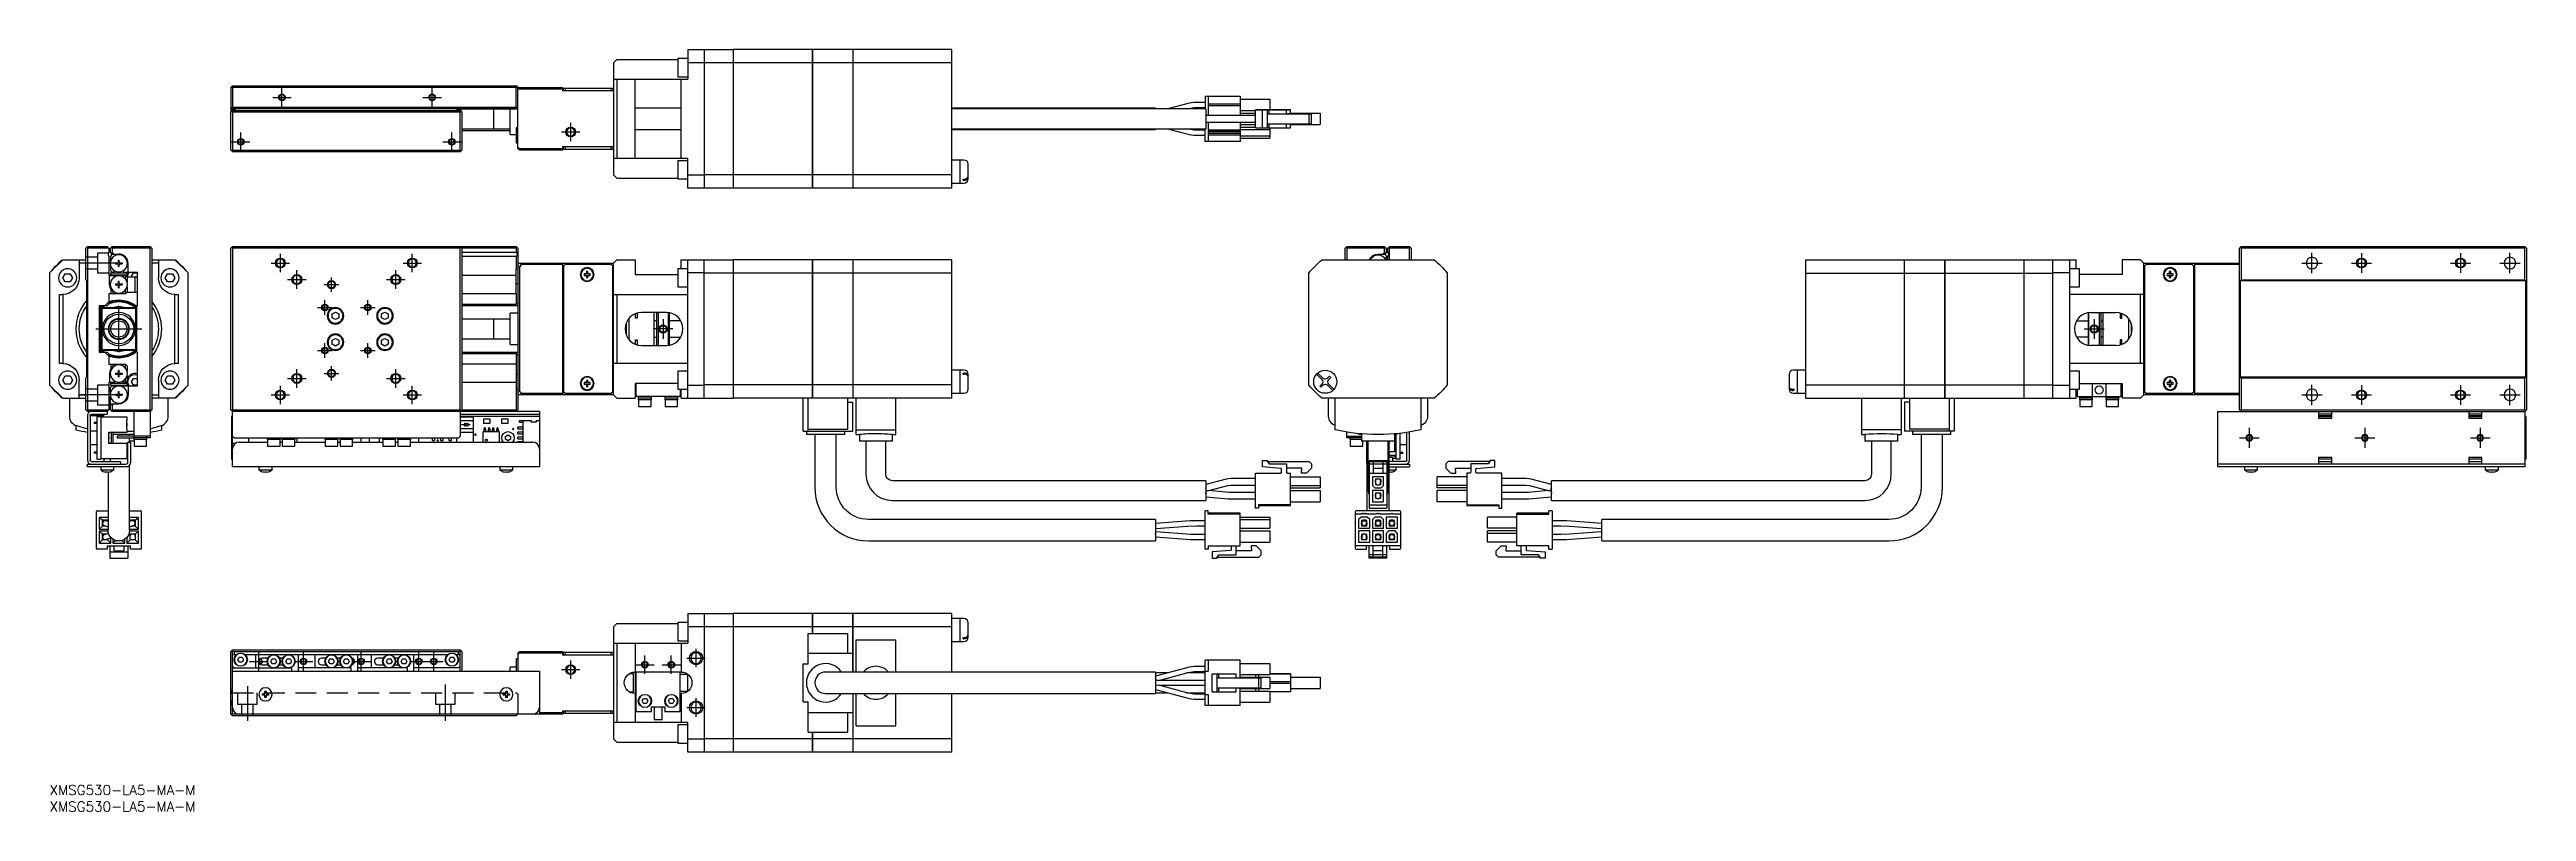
# Model space of a CAD drawing. Extents: x 0 to 751, y -8 to 223.
import ezdxf

# ---------------------------------------------------------------- set-up
doc = ezdxf.new("R2010")
doc.units = 0
doc.header["$LTSCALE"] = 0.5
doc.linetypes.add('CENTER', pattern=[50.8, 31.75, -6.35, 6.35, -6.35])
doc.linetypes.add('DASHED', pattern=[19.05, 12.7, -6.35])
for name, color, linetype in [('MSM_CENTER', 1, 'CENTER'), ('MSM_CONTINUOUS', 7, 'CONTINUOUS'), ('MSM_DASHED', 4, 'DASHED'), ('MSM_NARROW', 5, 'CONTINUOUS'), ('MSM_PART_NUMBER', 7, 'CONTINUOUS')]:
    doc.layers.add(name, color=color, linetype=linetype)
doc.styles.get("Standard").update_dxf_attribs({"font": 'txt.shx', "height": 1, "bigfont": 'bigfont.shx'})

# ---------------------------------------------------------------- blocks, each defined once
blk = doc.blocks.new('*U2')
at = {"layer": 'MSM_PART_NUMBER'}
blk.add_text('XMSG530-LA5-MA-M', height=3, dxfattribs=at).set_placement((0, -3))
blk = doc.blocks.new('*U3')
at = {"layer": 'MSM_PART_NUMBER'}
blk.add_text('XMSG530-LA5-MA-M', height=3, dxfattribs=at).set_placement((0, -8))

msp = doc.modelspace()

# ---------------------------------------------------------------- linework, layer by layer
at = {"layer": 'MSM_CENTER'}
for p, q in [((70.45, 205.68), (70.45, 211.28)), ((115.95, 205.68), (115.95, 211.28)), ((67.65, 208.48), (73.25, 208.48)), ((113.15, 208.48), (118.75, 208.48)), ((57.95, 192.18), (57.95, 197.78)), ((121.95, 192.18), (121.95, 197.78)), ((155.15, 197.98), (160.75, 197.98)), ((157.95, 195.18), (157.95, 200.78)), ((55.15, 194.98), (60.75, 194.98)), ((119.15, 194.98), (124.75, 194.98)), ((20, 158.26), (9.5, 158.26)), ((67.15, 158.26), (72.75, 158.26)), ((69.95, 155.46), (69.95, 161.06)), ((107.15, 158.26), (112.75, 158.26)), ((109.95, 155.46), (109.95, 161.06)), ((682.6, 158.26), (688.8, 158.26)), ((685.7, 155.16), (685.7, 161.36)), ((697.7, 158.26), (703.7, 158.26)), ((700.7, 161.26), (700.7, 155.26)), ((727.7, 158.26), (733.7, 158.26)), ((730.7, 161.26), (730.7, 155.26)), ((742.6, 158.26), (748.8, 158.26)), ((745.7, 155.16), (745.7, 161.36)), ((72.15, 153.26), (77.75, 153.26)), ((74.95, 150.46), (74.95, 156.06)), ((83.25, 151.71), (87.65, 151.71)), ((85.45, 149.51), (85.45, 153.91)), ((102.15, 153.26), (107.75, 153.26)), ((104.95, 150.46), (104.95, 156.06)), ((21, 131.26), (21, 145.26)), ((81.25, 144.76), (85.65, 144.76)), ((83.45, 142.56), (83.45, 146.96)), ((94.25, 144.76), (98.65, 144.76)), ((96.45, 142.56), (96.45, 146.96)), ((14, 138.26), (28, 138.26)), ((188.94, 138.26), (182.94, 138.26)), ((185.94, 141.26), (185.94, 135.26)), ((616.7, 138.26), (622.7, 138.26)), ((619.7, 141.26), (619.7, 135.26)), ((81.25, 131.76), (85.65, 131.76)), ((83.45, 129.56), (83.45, 133.96)), ((94.25, 131.76), (98.65, 131.76)), ((96.45, 129.56), (96.45, 133.96)), ((69.95, 115.46), (69.95, 121.06)), ((72.15, 123.26), (77.75, 123.26)), ((74.95, 120.46), (74.95, 126.06)), ((83.25, 124.81), (87.65, 124.81)), ((85.45, 122.61), (85.45, 127.01)), ((102.15, 123.26), (107.75, 123.26)), ((104.95, 120.46), (104.95, 126.06)), ((109.95, 115.46), (109.95, 121.06)), ((685.7, 115.16), (685.7, 121.36)), ((700.7, 121.26), (700.7, 115.26)), ((730.7, 121.26), (730.7, 115.26)), ((745.7, 115.16), (745.7, 121.36)), ((20, 118.26), (9.5, 118.26)), ((67.15, 118.26), (72.75, 118.26)), ((107.15, 118.26), (112.75, 118.26)), ((682.6, 118.26), (688.8, 118.26)), ((697.7, 118.26), (703.7, 118.26)), ((727.7, 118.26), (733.7, 118.26)), ((742.6, 118.26), (748.8, 118.26)), ((663.7, 105.26), (669.7, 105.26)), ((666.7, 108.26), (666.7, 102.26)), ((698.7, 105.26), (704.7, 105.26)), ((701.7, 108.26), (701.7, 102.26)), ((733.7, 105.26), (739.7, 105.26)), ((736.7, 108.26), (736.7, 102.26)), ((63.45, 34.7), (63.45, 40.3)), ((76.95, 34.7), (76.95, 40.3)), ((94.45, 34.7), (94.45, 40.3)), ((111.95, 34.7), (111.95, 40.3)), ((116.45, 34.7), (116.45, 40.3)), ((157.95, 32.2), (157.95, 37.8)), ((180.45, 33.7), (180.45, 39.3)), ((188.45, 33.7), (188.45, 39.3)), ((193.15, 38.5), (198.75, 38.5)), ((195.95, 35.7), (195.95, 41.3)), ((60.65, 37.5), (66.25, 37.5)), ((74.15, 37.5), (79.75, 37.5)), ((91.65, 37.5), (97.25, 37.5)), ((109.15, 37.5), (119.25, 37.5)), ((119.95, 30.5), (119.95, 19.5)), ((155.15, 35), (160.75, 35)), ((177.65, 36.5), (183.25, 36.5)), ((185.65, 36.5), (191.25, 36.5)), ((59.95, 30), (59.95, 19.5)), ((193.15, 23.5), (198.75, 23.5)), ((195.95, 20.7), (195.95, 26.3))]:
    msp.add_line(p, q, dxfattribs=at)
at = {"layer": 'MSM_CONTINUOUS'}
for p, q in [((171.95, 219.98), (170.95, 218.98)), ((170.95, 218.98), (170.95, 184.98)), ((171.95, 219.98), (190.45, 219.98)), ((190.45, 220.23), (190.45, 214.73)), ((193.45, 220.23), (190.45, 220.23)), ((193.45, 222.98), (193.45, 213.98)), ((193.45, 222.98), (207.15, 222.98)), ((198.45, 218.98), (193.45, 218.98)), ((198.45, 222.98), (198.45, 180.98)), ((207.15, 218.95), (198.45, 218.95)), ((207.15, 222.98), (207.15, 180.98)), ((207.2, 222.93), (207.15, 222.93)), ((207.2, 218.69), (207.15, 218.69)), ((207.2, 222.98), (207.2, 180.98)), ((231.15, 222.98), (207.2, 222.98)), ((231.15, 218.95), (207.2, 218.95)), ((231.15, 222.98), (231.15, 180.98)), ((231.2, 222.93), (231.15, 222.93)), ((231.2, 218.69), (231.15, 218.69)), ((243.45, 222.98), (231.2, 222.98)), ((231.2, 222.98), (231.2, 180.98)), ((243.45, 218.95), (231.2, 218.95)), ((243.45, 222.98), (243.45, 180.98)), ((243.5, 222.93), (243.45, 222.93)), ((243.5, 218.69), (243.45, 218.69)), ((243.5, 222.98), (243.5, 180.98)), ((273.45, 222.98), (243.5, 222.98)), ((273.45, 218.95), (243.5, 218.95)), ((273.45, 180.98), (273.45, 222.98)), ((54.95, 211.48), (55.2, 211.73)), ((54.95, 211.48), (54.95, 204.28)), ((55.45, 211.98), (55.2, 211.73)), ((55.2, 211.73), (55.45, 211.48)), ((55.45, 211.98), (141.45, 211.98)), ((55.45, 211.48), (55.45, 205.48)), ((141.45, 211.48), (55.45, 211.48)), ((141.7, 211.73), (141.45, 211.98)), ((141.45, 211.48), (141.7, 211.73)), ((141.45, 205.48), (141.45, 211.48)), ((141.7, 211.73), (141.95, 211.48)), ((141.95, 192.98), (141.95, 211.48)), ((141.95, 211.48), (155.45, 211.48)), ((155.45, 210.98), (141.95, 210.98)), ((155.45, 211.48), (155.45, 210.48)), ((170.95, 210.48), (155.45, 210.48)), ((155.75, 210.48), (155.75, 211.28)), ((155.75, 211.28), (170.75, 211.28)), ((156.25, 211.28), (156.25, 210.48)), ((170.25, 210.48), (170.25, 211.28)), ((170.75, 211.28), (170.75, 210.48)), ((170.95, 213.98), (193.45, 213.98)), ((171.95, 213.98), (171.95, 189.98)), ((177.45, 189.98), (177.45, 213.98)), ((190.45, 214.73), (193.45, 214.73)), ((191.45, 189.98), (191.45, 213.98)), ((55.45, 205.48), (54.95, 204.98)), ((141.55, 204.98), (54.95, 204.98)), ((56.35, 204.78), (54.95, 204.78)), ((54.95, 203.98), (55.45, 204.48)), ((55.05, 204.18), (54.95, 204.28)), ((54.95, 192.48), (54.95, 203.98)), ((55.05, 204.08), (55.05, 204.28)), ((55.2, 204.23), (55.45, 203.98)), ((56.05, 204.58), (55.35, 204.58)), ((55.45, 205.48), (141.45, 205.48)), ((55.45, 204.48), (124.45, 204.48)), ((55.45, 203.98), (55.45, 192.48)), ((124.45, 203.98), (55.45, 203.98)), ((56.35, 204.48), (56.35, 204.78)), ((141.45, 204.88), (123.55, 204.88)), ((123.55, 204.48), (123.55, 204.88)), ((124.55, 204.58), (123.85, 204.58)), ((124.45, 204.48), (124.95, 203.98)), ((124.45, 203.98), (124.7, 204.23)), ((124.45, 192.48), (124.45, 203.98)), ((124.85, 204.28), (124.85, 204.08)), ((124.95, 203.98), (124.95, 192.48)), ((134.65, 198.98), (134.65, 204.88)), ((139.65, 197.23), (139.65, 204.88)), ((141.75, 205.18), (141.45, 205.48)), ((141.45, 204.88), (141.55, 204.98)), ((141.55, 204.98), (141.75, 205.18)), ((141.75, 205.18), (141.95, 205.38)), ((191.45, 205.19), (177.45, 205.19)), ((335.2, 205.23), (273.45, 205.23)), ((350.45, 204.98), (273.45, 204.98)), ((335.2, 205.23), (335.2, 204.98)), ((344.69, 206.55), (338.83, 204.98)), ((344.62, 204.98), (345.08, 205.1)), ((350.2, 206.93), (347.56, 206.93)), ((347.56, 205.43), (350.2, 205.43)), ((350.2, 208.88), (360.9, 208.88)), ((350.2, 208.88), (350.2, 204.98)), ((350.45, 204.98), (350.45, 198.98)), ((356.83, 202.98), (350.45, 202.98)), ((357.35, 202.98), (350.45, 202.98)), ((351.2, 208.88), (351.2, 202.98)), ((360.9, 206.43), (351.2, 206.43)), ((360.9, 205.93), (351.2, 205.93)), ((358.09, 202.98), (356.83, 202.98)), ((357.54, 202.98), (357.35, 202.98)), ((365.45, 202.98), (357.54, 202.98)), ((365.45, 202.98), (358.09, 202.98)), ((360.9, 208.88), (360.9, 202.98)), ((360.9, 207.88), (369.8, 207.88)), ((360.9, 204.48), (365.45, 204.48)), ((360.9, 203.68), (365.45, 203.68)), ((365.45, 204.68), (373.1, 204.68)), ((365.45, 204.68), (365.45, 204.68)), ((366.45, 204.68), (365.45, 204.68)), ((365.45, 199.28), (365.45, 204.68)), ((376.15, 204.68), (366.45, 204.68)), ((367.65, 199.28), (367.65, 204.68)), ((367.65, 204.68), (369.15, 204.68)), ((373.21, 204.68), (367.65, 204.68)), ((369.15, 199.28), (369.15, 204.68)), ((369.15, 204.68), (369.65, 204.68)), ((369.15, 203.48), (369.65, 203.48)), ((369.15, 203.48), (381.75, 203.48)), ((369.65, 204.68), (374.9, 204.68)), ((369.65, 203.48), (369.65, 204.68)), ((369.65, 203.48), (374.9, 203.48)), ((369.8, 207.88), (369.8, 204.68)), ((373.1, 204.68), (373.4, 204.68)), ((373.4, 204.68), (373.21, 204.68)), ((374.9, 204.68), (375.2, 204.68)), ((374.9, 203.48), (374.9, 204.68)), ((379.58, 203.48), (374.9, 203.48)), ((375.2, 203.48), (374.9, 203.48)), ((375.2, 204.68), (376.15, 204.68)), ((376.15, 203.48), (376.15, 204.68)), ((376.15, 203.68), (385.05, 203.68)), ((376.15, 203.68), (385.05, 203.68)), ((376.15, 203.68), (385.05, 203.68)), ((379.45, 203.48), (379.58, 203.48)), ((380.95, 203.48), (379.45, 203.48)), ((382.45, 203.48), (380.95, 203.48)), ((381.75, 203.48), (382.45, 203.48)), ((381.75, 200.48), (381.75, 203.48)), ((382.45, 200.48), (382.45, 203.48)), ((385.05, 203.68), (385.05, 200.28)), ((124.95, 198.98), (139.65, 198.98)), ((124.95, 198.48), (139.65, 198.48)), ((139.65, 197.23), (141.45, 197.23)), ((141.45, 199.23), (141.45, 194.73)), ((141.95, 199.23), (141.45, 199.23)), ((177.45, 198.77), (191.45, 198.77)), ((273.45, 198.98), (350.45, 198.98)), ((273.45, 198.73), (335.2, 198.73)), ((335.2, 198.98), (335.2, 198.73)), ((338.83, 198.98), (344.68, 197.41)), ((345.07, 198.86), (344.62, 198.98)), ((350.2, 198.53), (347.57, 198.53)), ((347.57, 197.03), (350.2, 197.03)), ((350.2, 195.08), (350.2, 198.98)), ((350.45, 200.98), (356.83, 200.98)), ((351.2, 200.98), (351.2, 195.08)), ((360.9, 198.58), (351.2, 198.58)), ((360.9, 198.08), (351.2, 198.08)), ((360.9, 198.03), (351.2, 198.03)), ((360.9, 197.53), (351.2, 197.53)), ((360.9, 197.48), (351.2, 197.48)), ((360.9, 196.98), (351.2, 196.98)), ((356.83, 200.98), (358.09, 200.98)), ((358.09, 200.98), (365.45, 200.98)), ((360.9, 200.98), (360.9, 195.08)), ((360.9, 200.28), (365.45, 200.28)), ((360.9, 199.48), (365.45, 199.48)), ((360.9, 198.73), (369.8, 198.73)), ((360.9, 196.83), (369.8, 196.83)), ((360.9, 196.08), (369.8, 196.08)), ((365.45, 199.28), (367.65, 199.28)), ((367.65, 199.28), (369.15, 199.28)), ((369.15, 200.48), (381.75, 200.48)), ((369.15, 199.28), (369.65, 199.28)), ((369.65, 199.28), (369.65, 200.48)), ((369.65, 199.28), (374.9, 199.28)), ((369.8, 199.28), (369.8, 196.08)), ((374.9, 199.28), (374.9, 200.48)), ((374.9, 199.28), (375.2, 199.28)), ((375.2, 199.28), (376.15, 199.28)), ((376.15, 199.28), (376.15, 200.48)), ((376.15, 200.28), (385.05, 200.28)), ((381.75, 200.48), (382.45, 200.48)), ((55.2, 192.23), (54.95, 192.48)), ((55.45, 192.48), (55.2, 192.23)), ((55.2, 192.23), (55.45, 191.98)), ((55.45, 192.48), (124.45, 192.48)), ((124.45, 191.98), (55.45, 191.98)), ((124.7, 192.23), (124.45, 192.48)), ((124.45, 191.98), (124.95, 192.48)), ((141.45, 194.73), (141.95, 194.73)), ((141.95, 193.28), (142.56, 192.98)), ((142.45, 192.48), (141.95, 192.98)), ((155.45, 192.48), (142.45, 192.48)), ((142.56, 192.98), (155.45, 192.98)), ((142.56, 192.98), (143.06, 192.48)), ((170.95, 193.48), (155.45, 193.48)), ((155.45, 193.48), (155.45, 192.48)), ((155.75, 192.68), (155.75, 193.48)), ((170.75, 192.68), (155.75, 192.68)), ((156.25, 193.48), (156.25, 192.68)), ((170.25, 192.68), (170.25, 193.48)), ((170.75, 193.48), (170.75, 192.68)), ((193.45, 189.98), (170.95, 189.98)), ((190.45, 189.23), (190.45, 183.73)), ((193.45, 189.23), (190.45, 189.23)), ((193.45, 180.98), (193.45, 189.98)), ((275.95, 189.48), (273.45, 189.48)), ((275.95, 182.48), (275.95, 189.48)), ((276, 189.43), (275.95, 189.43)), ((276, 182.48), (276, 189.48)), ((277.15, 189.48), (276, 189.48)), ((278.45, 183.78), (278.45, 188.18)), ((360.9, 195.08), (350.2, 195.08)), ((170.95, 184.98), (171.95, 183.98)), ((171.95, 183.98), (190.45, 183.98)), ((190.45, 183.73), (193.45, 183.73)), ((193.45, 184.98), (198.45, 184.98)), ((207.15, 180.98), (193.45, 180.98)), ((207.15, 185.01), (198.45, 185.01)), ((207.2, 185.26), (207.15, 185.26)), ((207.2, 181.03), (207.15, 181.03)), ((231.15, 185.01), (207.2, 185.01)), ((231.15, 180.98), (207.2, 180.98)), ((231.2, 185.26), (231.15, 185.26)), ((231.2, 181.03), (231.15, 181.03)), ((243.45, 185.01), (231.2, 185.01)), ((243.45, 180.98), (231.2, 180.98)), ((243.5, 185.26), (243.45, 185.26)), ((243.5, 181.03), (243.45, 181.03)), ((273.45, 185.01), (243.5, 185.01)), ((273.45, 180.98), (243.5, 180.98)), ((273.45, 182.48), (275.95, 182.48)), ((275.95, 182.53), (276, 182.53)), ((276, 182.48), (277.15, 182.48)), ((276.95, 183.33), (276.95, 183.68)), ((276.95, 183.68), (277.15, 183.68)), ((276.95, 183.33), (277.15, 183.33)), ((4, 159.26), (0, 155.26)), ((4, 159.26), (11, 159.26)), ((9, 159.26), (9, 153.76)), ((11, 158.26), (9, 158.26)), ((11, 162.76), (11.5, 163.26)), ((11, 153.16), (11, 162.76)), ((11.5, 162.76), (11.25, 163.01)), ((11.5, 163.26), (17.5, 163.26)), ((11.5, 162.76), (11.5, 113.76)), ((18, 162.76), (11.5, 162.76)), ((17.5, 163.26), (18, 162.76)), ((18, 162.76), (18, 161.52)), ((18, 160.2), (18, 154.46)), ((18, 159.26), (18.5, 159.26)), ((18.4, 158.26), (18, 158.26)), ((18.75, 163.01), (18.5, 162.76)), ((18.5, 161.52), (18.5, 162.76)), ((18.5, 160.2), (18.5, 158.87)), ((19, 161.46), (18.73, 161.07)), ((18.74, 160.96), (21, 160.96)), ((18.75, 163.01), (19, 163.26)), ((19, 162.76), (18.75, 163.01)), ((19, 163.26), (30.5, 163.26)), ((19, 162.76), (19, 161.46)), ((30.5, 162.76), (19, 162.76)), ((19.5, 160.96), (19, 161.46)), ((20, 158.3), (20.8, 158.3)), ((20, 158.3), (20, 158.01)), ((20, 158.01), (20.8, 158.01)), ((20.53, 158.01), (20.53, 158.3)), ((20.86, 159.16), (21.15, 159.16)), ((20.86, 158.36), (20.86, 159.16)), ((21.15, 158.63), (20.86, 158.63)), ((20.86, 157.16), (20.86, 157.95)), ((20.86, 157.69), (21.15, 157.69)), ((21.15, 158.36), (21.15, 159.16)), ((21.15, 157.16), (21.15, 157.95)), ((21.21, 158.3), (22, 158.3)), ((21.21, 158.01), (22, 158.01)), ((21.47, 158.01), (21.47, 158.3)), ((22, 158.3), (22, 158.01)), ((23.8, 155.46), (23.8, 158.16)), ((30.5, 163.26), (30.75, 163.01)), ((30.75, 163.01), (30.5, 162.76)), ((30.5, 113.76), (30.5, 162.76)), ((30.75, 163.01), (31, 162.76)), ((31, 162.76), (31, 113.76)), ((31, 159.26), (38, 159.26)), ((33, 158.26), (31, 158.26)), ((33, 159.26), (33, 153.76)), ((42, 155.26), (38, 159.26)), ((55.2, 163.01), (54.95, 162.76)), ((54.95, 113.76), (54.95, 162.76)), ((55.45, 163.26), (55.2, 163.01)), ((55.2, 163.01), (55.45, 162.76)), ((55.45, 163.26), (141.45, 163.26)), ((124.45, 162.76), (55.45, 162.76)), ((55.45, 162.76), (55.45, 113.76)), ((124.95, 162.76), (124.45, 163.26)), ((124.45, 162.76), (124.7, 163.01)), ((124.45, 113.76), (124.45, 162.76)), ((141.55, 162.76), (124.95, 162.76)), ((124.95, 162.76), (124.95, 113.76)), ((124.95, 161.52), (141.55, 161.52)), ((141.55, 160.2), (124.95, 160.2)), ((141.45, 163.26), (141.95, 162.76)), ((141.55, 162.76), (141.75, 162.96)), ((141.55, 161.52), (141.55, 162.76)), ((141.55, 156.51), (141.55, 160.2)), ((141.95, 162.76), (141.95, 113.76)), ((141.95, 158.26), (170.95, 158.26)), ((142.45, 157.15), (141.95, 157.65)), ((143.06, 157.76), (142.45, 157.15)), ((142.56, 158.26), (143.06, 157.76)), ((155.45, 157.76), (143.06, 157.76)), ((155.45, 158.26), (155.45, 118.26)), ((156.25, 157.76), (155.75, 157.26)), ((170.25, 157.76), (156.25, 157.76)), ((170.75, 157.26), (170.25, 157.76)), ((171.95, 159.26), (170.95, 158.26)), ((170.95, 118.26), (170.95, 158.26)), ((171.95, 159.26), (177.45, 159.26)), ((177.45, 159.26), (177.45, 154.76)), ((191.45, 156.51), (191.45, 159.26)), ((191.45, 159.26), (207.15, 159.26)), ((193.45, 117.26), (193.45, 159.26)), ((198.45, 117.26), (198.45, 159.26)), ((207.15, 159.26), (207.15, 117.26)), ((207.2, 159.21), (207.15, 159.21)), ((231.15, 159.26), (207.2, 159.26)), ((207.2, 159.26), (207.2, 117.26)), ((231.15, 159.26), (231.15, 117.26)), ((231.2, 159.21), (231.15, 159.21)), ((231.2, 159.26), (231.2, 117.26)), ((243.45, 159.26), (231.2, 159.26)), ((243.45, 159.26), (243.45, 117.26)), ((243.5, 159.21), (243.45, 159.21)), ((273.45, 159.26), (243.5, 159.26)), ((243.5, 159.26), (243.5, 117.26)), ((273.45, 117.26), (273.45, 159.26)), ((385.64, 159.26), (385.51, 159.13)), ((385.67, 159.26), (419.61, 159.26)), ((392.64, 162.76), (393.14, 163.26)), ((392.64, 159.26), (392.64, 162.76)), ((393.14, 162.76), (392.89, 163.01)), ((393.14, 163.26), (404.64, 163.26)), ((393.14, 162.76), (393.14, 159.26)), ((404.64, 162.76), (393.14, 162.76)), ((402.64, 160.96), (404.9, 160.96)), ((404.64, 161.46), (404.14, 160.96)), ((404.64, 163.26), (405.14, 162.76)), ((404.89, 163.01), (404.64, 162.76)), ((404.64, 161.46), (404.64, 162.76)), ((404.92, 161.07), (404.64, 161.46)), ((405.14, 162.76), (405.14, 161.52)), ((405.14, 160.2), (405.14, 159.26)), ((405.64, 162.76), (405.84, 162.96)), ((405.64, 161.52), (405.64, 162.76)), ((405.64, 159.26), (405.64, 160.2)), ((405.84, 162.96), (406.14, 163.26)), ((405.84, 162.96), (406.04, 162.76)), ((406.04, 162.76), (406.04, 159.26)), ((412.14, 162.76), (406.04, 162.76)), ((406.14, 163.26), (412.14, 163.26)), ((412.14, 163.26), (412.64, 162.76)), ((412.39, 163.01), (412.14, 162.76)), ((412.14, 159.26), (412.14, 162.76)), ((412.64, 162.76), (412.64, 159.26)), ((419.77, 159.13), (419.64, 159.26)), ((532.2, 159.26), (562.15, 159.26)), ((532.2, 159.26), (532.2, 117.26)), ((562.15, 117.26), (562.15, 159.26)), ((562.15, 159.21), (562.2, 159.21)), ((562.2, 159.26), (574.45, 159.26)), ((562.2, 117.26), (562.2, 159.26)), ((574.45, 117.26), (574.45, 159.26)), ((574.45, 159.21), (574.5, 159.21)), ((574.5, 117.26), (574.5, 159.26)), ((574.5, 159.26), (598.45, 159.26)), ((598.45, 117.26), (598.45, 159.26)), ((598.45, 159.21), (598.5, 159.21)), ((598.5, 159.26), (614.2, 159.26)), ((598.5, 117.26), (598.5, 159.26)), ((607.2, 117.26), (607.2, 159.26)), ((612.2, 159.26), (612.2, 117.26)), ((614.2, 156.51), (614.2, 159.26)), ((628.2, 159.26), (628.2, 154.76)), ((633.7, 159.26), (628.2, 159.26)), ((634.7, 158.26), (633.7, 159.26)), ((634.7, 118.26), (634.7, 158.26)), ((634.7, 158.26), (663.7, 158.26)), ((635.4, 157.76), (634.9, 157.26)), ((649.4, 157.76), (635.4, 157.76)), ((649.9, 157.26), (649.4, 157.76)), ((650.2, 118.26), (650.2, 158.26)), ((663.7, 157.76), (650.2, 157.76)), ((664.2, 163.26), (663.7, 162.76)), ((663.7, 113.76), (663.7, 162.76)), ((663.95, 163.01), (664.2, 162.76)), ((664.2, 163.26), (750.2, 163.26)), ((664.2, 162.76), (664.2, 153.16)), ((750.2, 162.76), (664.2, 162.76)), ((750.7, 162.76), (750.2, 163.26)), ((750.2, 162.76), (750.45, 163.01)), ((750.2, 153.16), (750.2, 162.76)), ((750.7, 162.76), (750.7, 113.76)), ((0, 155.26), (0, 121.26)), ((4.06, 153.76), (4.78, 155.01)), ((4.78, 152.51), (4.06, 153.76)), ((4.78, 155.01), (6.22, 155.01)), ((6.22, 152.51), (4.78, 152.51)), ((6.22, 155.01), (6.94, 153.76)), ((6.94, 153.76), (6.22, 152.51)), ((11, 153.16), (11.3, 152.86)), ((11.3, 123.66), (11.3, 152.86)), ((18, 154.46), (19.46, 154.46)), ((18.2, 151.76), (18.2, 154.46)), ((18.5, 157.45), (18.5, 155.96)), ((18.5, 155.96), (19, 155.46)), ((18.5, 155.26), (18.5, 154.66)), ((18.5, 155.26), (23.5, 155.26)), ((18.5, 154.66), (23.5, 154.66)), ((18.7, 148.96), (18.7, 150.16)), ((19, 155.46), (19.46, 155.46)), ((19.54, 155.6), (19.46, 155.46)), ((19.46, 154.46), (19.67, 154.08)), ((20, 151.9), (20.8, 151.9)), ((20, 151.9), (20, 151.61)), ((20, 151.61), (20.8, 151.61)), ((20.53, 151.61), (20.53, 151.9)), ((20.86, 157.16), (21.15, 157.16)), ((20.86, 152.76), (21.15, 152.76)), ((20.86, 151.96), (20.86, 152.76)), ((21.15, 152.23), (20.86, 152.23)), ((20.86, 150.76), (20.86, 151.55)), ((20.86, 151.29), (21.15, 151.29)), ((20.86, 150.76), (21.15, 150.76)), ((21.15, 151.96), (21.15, 152.76)), ((21.15, 150.76), (21.15, 151.55)), ((21.21, 151.9), (22, 151.9)), ((21.21, 151.61), (22, 151.61)), ((21.47, 151.61), (21.47, 151.9)), ((22, 151.9), (22, 151.61)), ((22.54, 155.46), (22.33, 155.84)), ((22.46, 154.32), (22.54, 154.46)), ((22.54, 155.46), (26.7, 155.46)), ((23, 154.46), (22.54, 154.46)), ((23, 153.42), (23, 154.46)), ((23.5, 153.96), (23, 154.46)), ((23.5, 155.26), (23.5, 154.66)), ((23.5, 153.96), (23.5, 152.47)), ((26.7, 153.96), (23.5, 153.96)), ((23.5, 151.05), (23.5, 149.46)), ((24.85, 154.26), (25.42, 155.26)), ((25.02, 153.96), (24.85, 154.26)), ((25.42, 155.26), (26.58, 155.26)), ((26, 149.46), (26, 153.96)), ((26.58, 155.26), (26.7, 155.05)), ((26.7, 145.26), (26.7, 155.46)), ((35.06, 153.76), (35.78, 155.01)), ((35.78, 152.51), (35.06, 153.76)), ((35.78, 155.01), (37.22, 155.01)), ((37.22, 152.51), (35.78, 152.51)), ((37.22, 155.01), (37.94, 153.76)), ((37.94, 153.76), (37.22, 152.51)), ((42, 121.26), (42, 155.26)), ((141.45, 154.46), (124.95, 154.46)), ((141.45, 148.96), (141.45, 156.51)), ((141.95, 156.51), (141.45, 156.51)), ((141.45, 152.01), (141.95, 152.01)), ((142.45, 157.15), (142.45, 119.37)), ((155.75, 157.26), (155.75, 119.26)), ((162.71, 155), (162.03, 155)), ((162.03, 154.52), (162.71, 154.52)), ((162.71, 155.68), (162.71, 155)), ((162.71, 154.52), (162.71, 153.84)), ((163.19, 155), (163.19, 155.68)), ((163.87, 155), (163.19, 155)), ((163.19, 153.84), (163.19, 154.52)), ((163.19, 154.52), (163.87, 154.52)), ((170.75, 119.26), (170.75, 157.26)), ((177.45, 154.76), (190.45, 154.76)), ((190.45, 156.51), (190.45, 151.01)), ((193.45, 156.51), (190.45, 156.51)), ((190.45, 151.01), (193.45, 151.01)), ((198.45, 155.26), (193.45, 155.26)), ((207.15, 155.23), (198.45, 155.23)), ((207.2, 154.97), (207.15, 154.97)), ((231.15, 155.23), (207.2, 155.23)), ((231.2, 154.97), (231.15, 154.97)), ((243.45, 155.23), (231.2, 155.23)), ((243.5, 154.97), (243.45, 154.97)), ((273.45, 155.23), (243.5, 155.23)), ((381.77, 155.39), (381.64, 155.26)), ((381.64, 121.29), (381.64, 155.23)), ((423.64, 155.26), (423.51, 155.39)), ((423.64, 155.23), (423.64, 121.29)), ((532.2, 155.23), (562.15, 155.23)), ((562.15, 154.97), (562.2, 154.97)), ((562.2, 155.23), (574.45, 155.23)), ((574.45, 154.97), (574.5, 154.97)), ((574.5, 155.23), (598.45, 155.23)), ((598.45, 154.97), (598.5, 154.97)), ((598.5, 155.23), (607.2, 155.23)), ((612.2, 155.26), (607.2, 155.26)), ((615.2, 156.51), (612.2, 156.51)), ((612.2, 151.01), (615.2, 151.01)), ((615.2, 151.01), (615.2, 156.51)), ((628.2, 154.76), (615.2, 154.76)), ((634.9, 152.51), (634.7, 152.51)), ((634.9, 157.26), (634.9, 119.26)), ((642.46, 155), (641.78, 155)), ((641.78, 154.52), (642.46, 154.52)), ((642.46, 155.68), (642.46, 155)), ((642.46, 154.52), (642.46, 153.84)), ((642.94, 155), (642.94, 155.68)), ((643.62, 155), (642.94, 155)), ((642.94, 153.84), (642.94, 154.52)), ((642.94, 154.52), (643.62, 154.52)), ((649.9, 119.26), (649.9, 157.26)), ((650.2, 152.51), (649.9, 152.51)), ((650.2, 152.01), (649.9, 152.01)), ((663.9, 152.86), (664.2, 153.16)), ((663.9, 152.86), (663.9, 123.66)), ((750.5, 152.86), (663.9, 152.86)), ((664.2, 153.16), (750.2, 153.16)), ((750.2, 153.16), (750.5, 152.86)), ((750.5, 123.66), (750.5, 152.86)), ((3, 127.76), (3, 148.76)), ((3, 148.76), (4, 148.76)), ((4, 148.76), (4, 127.76)), ((17.5, 145.26), (15, 145.26)), ((15, 145.26), (15, 131.26)), ((15.5, 143.96), (15.8, 144.26)), ((15.5, 132.56), (15.5, 143.96)), ((16, 144.46), (15.8, 144.26)), ((15.8, 144.26), (15.8, 132.26)), ((16, 144.46), (16.3, 144.76)), ((26, 144.46), (16, 144.46)), ((16.3, 144.76), (25.7, 144.76)), ((16.79, 145.26), (18, 146.47)), ((18, 145.76), (17.5, 145.26)), ((23, 148.96), (18, 148.96)), ((18, 148.96), (18, 145.76)), ((19.2, 149.61), (19.2, 148.96)), ((23, 148.96), (23, 150.1)), ((23, 148.96), (23.5, 149.46)), ((23.5, 149.46), (26.7, 149.46)), ((25.7, 144.76), (26, 144.46)), ((26.2, 144.26), (26, 144.46)), ((26.2, 132.26), (26.2, 144.26)), ((26.2, 144.26), (26.5, 143.96)), ((26.5, 131.26), (26.5, 145.26)), ((26.5, 145.26), (26.7, 145.26)), ((38, 127.76), (38, 148.76)), ((38, 148.76), (39, 148.76)), ((39, 148.76), (39, 127.76)), ((84.15, 144.37), (84.15, 144.46)), ((85.65, 142.84), (86.65, 143.41)), ((85.65, 141.68), (85.65, 142.84)), ((86.65, 143.41), (87.65, 142.84)), ((87.65, 142.84), (87.65, 141.68)), ((100.65, 142.84), (101.65, 143.41)), ((100.65, 141.68), (100.65, 142.84)), ((101.65, 143.41), (102.65, 142.84)), ((102.65, 142.84), (102.65, 141.68)), ((141.55, 148.96), (124.95, 148.96)), ((124.95, 145.76), (141.45, 145.76)), ((141.95, 145.26), (124.95, 145.26)), ((139.65, 133.51), (139.65, 143.01)), ((141.95, 143.01), (139.65, 143.01)), ((141.45, 145.76), (141.55, 145.9)), ((141.45, 145.26), (141.45, 145.76)), ((141.55, 145.9), (141.55, 148.96)), ((141.95, 146.07), (141.55, 145.9)), ((155.75, 148.26), (155.45, 148.26)), ((155.45, 146.51), (155.75, 146.51)), ((155.65, 143.26), (155.45, 143.06)), ((155.65, 143.26), (155.65, 133.26)), ((155.75, 143.26), (155.65, 143.26)), ((170.95, 148.26), (170.75, 148.26)), ((170.95, 145.76), (170.75, 145.76)), ((170.95, 148.76), (193.45, 148.76)), ((171.95, 148.76), (171.95, 127.76)), ((177.55, 141.59), (177.55, 142.88)), ((178.05, 143.06), (178.05, 141.59)), ((186.95, 143.26), (179.45, 143.26)), ((183.25, 133.26), (183.25, 143.26)), ((183.95, 143.26), (183.95, 133.26)), ((184.45, 143.26), (184.45, 133.26)), ((187.55, 133.3), (187.55, 143.22)), ((187.75, 143.19), (187.75, 133.32)), ((634.7, 148.76), (612.2, 148.76)), ((617.9, 143.19), (617.9, 133.32)), ((618.1, 133.3), (618.1, 143.22)), ((618.7, 143.26), (626.2, 143.26)), ((621.2, 143.26), (621.2, 133.26)), ((621.7, 143.26), (621.7, 133.26)), ((622.4, 133.26), (622.4, 143.26)), ((627.6, 143.06), (627.6, 141.59)), ((628.1, 141.59), (628.1, 142.88)), ((633.7, 127.76), (633.7, 148.76)), ((634.9, 148.26), (634.7, 148.26)), ((634.9, 145.76), (634.7, 145.76)), ((649.9, 146.51), (650.2, 146.51)), ((650, 143.26), (649.9, 143.26)), ((650, 133.26), (650, 143.26)), ((650.2, 143.06), (650, 143.26)), ((18.04, 137.2), (18.04, 137.2)), ((19.56, 135.46), (19.63, 135.46)), ((19.69, 135.39), (19.63, 135.46)), ((22.38, 135.46), (22.31, 135.39)), ((22.38, 135.46), (22.44, 135.46)), ((23.97, 137.2), (23.97, 137.2)), ((24.2, 141.23), (24.2, 141.42)), ((24.2, 141.23), (24.43, 141.01)), ((24.43, 135.51), (24.2, 135.28)), ((24.2, 135.1), (24.2, 135.28)), ((24.43, 141.18), (24.43, 141.01)), ((24.43, 141.01), (24.56, 141.01)), ((24.43, 135.51), (24.43, 135.34)), ((24.56, 135.51), (24.43, 135.51)), ((24.56, 141.01), (24.56, 141.01)), ((24.56, 135.51), (24.56, 135.51)), ((86.65, 141.1), (85.65, 141.68)), ((85.65, 134.84), (86.65, 135.41)), ((87.65, 141.68), (86.65, 141.1)), ((86.65, 135.41), (87.65, 134.84)), ((101.65, 141.1), (100.65, 141.68)), ((100.65, 134.84), (101.65, 135.41)), ((102.65, 141.68), (101.65, 141.1)), ((101.65, 135.41), (102.65, 134.84)), ((139.65, 141.26), (124.95, 141.26)), ((124.95, 135.26), (139.65, 135.26)), ((134.65, 135.26), (134.65, 141.26)), ((174.75, 139.51), (174.61, 139.51)), ((174.61, 137.01), (174.75, 137.01)), ((174.75, 139.97), (174.75, 136.55)), ((175.55, 141.39), (175.55, 135.13)), ((178.05, 141.61), (177.55, 141.61)), ((178.05, 141.59), (177.55, 141.59)), ((183.95, 140.76), (183.25, 140.76)), ((183.25, 135.76), (183.95, 135.76)), ((191.28, 140.76), (187.75, 140.76)), ((187.75, 135.76), (191.28, 135.76)), ((614.37, 140.76), (617.9, 140.76)), ((617.9, 135.76), (614.37, 135.76)), ((621.7, 140.76), (622.4, 140.76)), ((622.4, 135.76), (621.7, 135.76)), ((627.6, 141.61), (628.1, 141.61)), ((627.6, 141.59), (628.1, 141.59)), ((630.1, 141.39), (630.1, 135.13)), ((630.9, 139.97), (630.9, 136.55)), ((630.9, 139.51), (631.04, 139.51)), ((631.04, 137.01), (630.9, 137.01)), ((4, 127.76), (3, 127.76)), ((15, 131.26), (17.5, 131.26)), ((15.8, 132.26), (15.5, 132.56)), ((15.8, 132.26), (16, 132.06)), ((16, 132.06), (26, 132.06)), ((16.3, 131.76), (16, 132.06)), ((25.7, 131.76), (16.3, 131.76)), ((18, 130.05), (16.79, 131.26)), ((17.5, 131.26), (18, 130.76)), ((18, 130.76), (18, 127.56)), ((26.5, 132.56), (25.7, 131.76)), ((26.7, 131.26), (26.5, 131.26)), ((26.7, 121.06), (26.7, 131.26)), ((39, 127.76), (38, 127.76)), ((85.65, 133.68), (85.65, 134.84)), ((86.65, 133.1), (85.65, 133.68)), ((87.65, 133.68), (86.65, 133.1)), ((87.65, 134.84), (87.65, 133.68)), ((100.65, 133.68), (100.65, 134.84)), ((101.65, 133.1), (100.65, 133.68)), ((102.65, 133.68), (101.65, 133.1)), ((102.65, 134.84), (102.65, 133.68)), ((124.95, 131.26), (141.95, 131.26)), ((141.45, 130.76), (124.95, 130.76)), ((139.65, 133.51), (141.95, 133.51)), ((141.45, 130.76), (141.45, 131.26)), ((141.55, 130.62), (141.45, 130.76)), ((141.55, 127.56), (141.55, 130.62)), ((141.55, 130.62), (141.95, 130.45)), ((155.45, 133.46), (155.65, 133.26)), ((155.75, 130.01), (155.45, 130.01)), ((155.45, 128.26), (155.75, 128.26)), ((155.65, 133.26), (155.75, 133.26)), ((170.75, 130.76), (170.95, 130.76)), ((170.75, 128.26), (170.95, 128.26)), ((193.45, 127.76), (170.95, 127.76)), ((177.55, 133.63), (177.55, 134.93)), ((177.55, 134.93), (178.05, 134.93)), ((177.55, 134.91), (178.05, 134.91)), ((178.05, 134.93), (178.05, 133.46)), ((179.45, 133.26), (186.95, 133.26)), ((634.7, 127.76), (612.2, 127.76)), ((626.2, 133.26), (618.7, 133.26)), ((627.6, 134.93), (627.6, 133.46)), ((628.1, 134.93), (627.6, 134.93)), ((628.1, 134.91), (627.6, 134.91)), ((628.1, 133.63), (628.1, 134.93)), ((634.7, 130.76), (634.9, 130.76)), ((634.7, 128.26), (634.9, 128.26)), ((649.9, 133.26), (650, 133.26)), ((650.2, 130.01), (649.9, 130.01)), ((650, 133.26), (650.2, 133.46)), ((0, 121.26), (4, 117.26)), ((4.06, 122.76), (4.78, 124.01)), ((4.78, 121.51), (4.06, 122.76)), ((4.78, 124.01), (6.22, 124.01)), ((6.22, 121.51), (4.78, 121.51)), ((6.22, 124.01), (6.94, 122.76)), ((6.94, 122.76), (6.22, 121.51)), ((9, 117.26), (9, 122.76)), ((11.3, 123.66), (11, 123.36)), ((11, 113.76), (11, 123.36)), ((18, 127.56), (23, 127.56)), ((19.46, 122.06), (18, 122.06)), ((18, 122.06), (18, 113.76)), ((18.2, 124.76), (18.2, 122.06)), ((18.5, 121.86), (18.5, 121.26)), ((18.5, 121.86), (23.5, 121.86)), ((18.5, 121.26), (23.5, 121.26)), ((19, 121.06), (18.5, 120.56)), ((18.5, 119.07), (18.5, 120.56)), ((18.7, 126.36), (18.7, 127.56)), ((19, 121.06), (19.46, 121.06)), ((19.2, 127.56), (19.2, 126.9)), ((19.67, 122.44), (19.46, 122.06)), ((19.46, 121.06), (19.54, 120.92)), ((20, 124.9), (20.8, 124.9)), ((20, 124.9), (20, 124.61)), ((20, 124.61), (20.8, 124.61)), ((20.53, 124.61), (20.53, 124.9)), ((20.86, 125.76), (21.15, 125.76)), ((20.86, 124.96), (20.86, 125.76)), ((21.15, 125.23), (20.86, 125.23)), ((20.86, 123.76), (20.86, 124.55)), ((20.86, 124.29), (21.15, 124.29)), ((20.86, 123.76), (21.15, 123.76)), ((21.15, 124.96), (21.15, 125.76)), ((21.15, 123.76), (21.15, 124.55)), ((21.21, 124.9), (22, 124.9)), ((21.21, 124.61), (22, 124.61)), ((21.47, 124.61), (21.47, 124.9)), ((22, 124.9), (22, 124.61)), ((22.33, 120.68), (22.54, 121.06)), ((22.54, 122.06), (22.46, 122.2)), ((23, 122.06), (22.54, 122.06)), ((22.54, 121.06), (26.7, 121.06)), ((23, 126.42), (23, 127.56)), ((23.5, 127.06), (23, 127.56)), ((23, 122.06), (23, 123.1)), ((23, 122.06), (23.5, 122.56)), ((23.5, 127.06), (23.5, 125.47)), ((23.5, 124.05), (23.5, 122.56)), ((23.5, 121.86), (23.5, 121.26)), ((23.8, 121.06), (23.8, 118.36)), ((24.85, 122.26), (25.42, 123.26)), ((25.42, 121.26), (24.85, 122.26)), ((25.42, 123.26), (26.58, 123.26)), ((26.58, 121.26), (25.42, 121.26)), ((26.58, 123.26), (26.7, 123.05)), ((26.7, 121.47), (26.58, 121.26)), ((33, 122.76), (33, 117.26)), ((35.06, 122.76), (35.78, 124.01)), ((35.78, 121.51), (35.06, 122.76)), ((35.78, 124.01), (37.22, 124.01)), ((37.22, 121.51), (35.78, 121.51)), ((37.22, 124.01), (37.94, 122.76)), ((37.94, 122.76), (37.22, 121.51)), ((38, 117.26), (42, 121.26)), ((141.55, 127.56), (124.95, 127.56)), ((141.45, 122.06), (124.95, 122.06)), ((141.45, 127.56), (141.45, 120.01)), ((141.95, 124.51), (141.45, 124.51)), ((162.71, 122), (162.03, 122)), ((162.03, 121.52), (162.71, 121.52)), ((162.71, 122.68), (162.71, 122)), ((162.71, 121.52), (162.71, 120.84)), ((163.19, 122), (163.19, 122.68)), ((163.87, 122), (163.19, 122)), ((163.19, 121.52), (163.87, 121.52)), ((163.19, 120.84), (163.19, 121.52)), ((177.45, 121.76), (177.45, 117.26)), ((190.45, 121.76), (177.45, 121.76)), ((177.75, 117.76), (177.75, 121.76)), ((190.45, 125.51), (190.45, 120.01)), ((193.45, 125.51), (190.45, 125.51)), ((193.45, 121.26), (198.45, 121.26)), ((207.15, 121.29), (198.45, 121.29)), ((207.2, 121.55), (207.15, 121.55)), ((231.15, 121.29), (207.2, 121.29)), ((231.2, 121.55), (231.15, 121.55)), ((243.45, 121.29), (231.2, 121.29)), ((243.5, 121.55), (243.45, 121.55)), ((273.45, 121.29), (243.5, 121.29)), ((275.95, 125.76), (273.45, 125.76)), ((275.95, 118.76), (275.95, 125.76)), ((276, 125.71), (275.95, 125.71)), ((276, 118.76), (276, 125.76)), ((277.15, 125.76), (276, 125.76)), ((276.95, 124.55), (276.95, 124.9)), ((276.95, 124.9), (277.15, 124.9)), ((276.95, 124.55), (277.15, 124.55)), ((278.45, 120.06), (278.45, 124.46)), ((381.64, 121.26), (381.77, 121.13)), ((385.58, 122.97), (384, 124.55)), ((384.35, 124.9), (385.94, 123.32)), ((384.98, 120.95), (385.58, 121.55)), ((385.34, 120.6), (384.98, 120.95)), ((385.94, 121.2), (385.34, 120.6)), ((387.35, 123.32), (387.95, 123.92)), ((388.94, 119.61), (387.35, 121.2)), ((388.31, 123.57), (387.7, 122.97)), ((387.7, 121.55), (389.29, 119.97)), ((387.95, 123.92), (388.31, 123.57)), ((423.51, 121.13), (423.64, 121.26)), ((527.2, 124.46), (527.2, 120.06)), ((529.65, 125.76), (528.5, 125.76)), ((529.65, 125.76), (529.65, 118.76)), ((529.7, 125.71), (529.65, 125.71)), ((532.2, 125.76), (529.7, 125.76)), ((529.7, 125.76), (529.7, 118.76)), ((532.2, 121.29), (562.15, 121.29)), ((562.15, 121.55), (562.2, 121.55)), ((562.2, 121.29), (574.45, 121.29)), ((574.45, 121.55), (574.5, 121.55)), ((574.5, 121.29), (598.45, 121.29)), ((598.45, 121.55), (598.5, 121.55)), ((598.5, 121.29), (607.2, 121.29)), ((607.2, 121.26), (612.2, 121.26)), ((615.2, 125.51), (612.2, 125.51)), ((615.2, 120.01), (615.2, 125.51)), ((615.2, 121.76), (628.2, 121.76)), ((619.2, 116.76), (619.2, 121.76)), ((623.2, 121.76), (623.2, 116.76)), ((627.9, 117.76), (627.9, 121.76)), ((628.2, 121.76), (628.2, 117.26)), ((634.7, 124.01), (634.9, 124.01)), ((642.46, 122), (641.78, 122)), ((641.78, 121.52), (642.46, 121.52)), ((642.46, 122.68), (642.46, 122)), ((642.46, 121.52), (642.46, 120.84)), ((642.94, 122), (642.94, 122.68)), ((643.62, 122), (642.94, 122)), ((642.94, 120.84), (642.94, 121.52)), ((642.94, 121.52), (643.62, 121.52)), ((649.9, 124.51), (650.2, 124.51)), ((649.9, 124.01), (650.2, 124.01)), ((664.2, 123.36), (663.9, 123.66)), ((750.5, 123.66), (663.9, 123.66)), ((664.2, 123.36), (664.2, 113.76)), ((750.2, 123.36), (664.2, 123.36)), ((750.5, 123.66), (750.2, 123.36)), ((750.2, 113.76), (750.2, 123.36)), ((4, 117.26), (11, 117.26)), ((6, 117.26), (6, 111.84)), ((9, 118.26), (11, 118.26)), ((11.5, 113.26), (11, 113.76)), ((11.25, 113.51), (11.5, 113.76)), ((11.5, 113.76), (18, 113.76)), ((17.5, 113.26), (11.5, 113.26)), ((18, 113.76), (17.5, 113.26)), ((17.5, 113.26), (17.5, 112.46)), ((18.4, 118.26), (18, 118.26)), ((18.5, 117.26), (18, 117.26)), ((18.5, 113.76), (18.5, 117.65)), ((18.5, 115.56), (21, 115.56)), ((18.5, 113.76), (18.75, 113.51)), ((18.65, 115.56), (19, 115.06)), ((18.75, 113.51), (19, 113.76)), ((19, 113.26), (18.75, 113.51)), ((19, 115.06), (19.5, 115.56)), ((19, 115.06), (19, 113.76)), ((19, 113.76), (30.5, 113.76)), ((30.5, 113.26), (19, 113.26)), ((20, 118.5), (20.8, 118.5)), ((20, 118.5), (20, 118.21)), ((20, 118.21), (20.8, 118.21)), ((20.53, 118.21), (20.53, 118.5)), ((20.86, 119.36), (21.15, 119.36)), ((20.86, 118.56), (20.86, 119.36)), ((21.15, 118.83), (20.86, 118.83)), ((20.86, 117.36), (20.86, 118.15)), ((20.86, 117.89), (21.15, 117.89)), ((20.86, 117.36), (21.15, 117.36)), ((21.15, 118.56), (21.15, 119.36)), ((21.15, 117.36), (21.15, 118.15)), ((21.21, 118.5), (22, 118.5)), ((21.21, 118.21), (22, 118.21)), ((21.47, 118.21), (21.47, 118.5)), ((22, 118.5), (22, 118.21)), ((25.5, 113.26), (25.5, 104.76)), ((30.5, 113.76), (30.75, 113.51)), ((30.75, 113.51), (30.5, 113.26)), ((30.5, 113.26), (30.5, 105.26)), ((31, 113.76), (30.75, 113.51)), ((31, 118.26), (33, 118.26)), ((38, 117.26), (31, 117.26)), ((36, 111.84), (36, 117.26)), ((54.95, 113.76), (55.2, 113.51)), ((55.45, 113.76), (55.2, 113.51)), ((55.2, 113.51), (55.45, 113.26)), ((55.45, 113.76), (124.45, 113.76)), ((55.45, 96.46), (55.45, 113.26)), ((148.45, 113.26), (55.45, 113.26)), ((124.7, 113.51), (124.45, 113.76)), ((124.45, 113.26), (124.95, 113.76)), ((124.45, 113.26), (124.45, 105.76)), ((124.95, 113.76), (141.55, 113.76)), ((141.45, 120.01), (141.95, 120.01)), ((141.45, 113.26), (141.75, 113.56)), ((141.55, 113.76), (141.55, 120.01)), ((141.75, 113.56), (141.55, 113.76)), ((141.95, 113.76), (141.75, 113.56)), ((141.95, 118.87), (142.45, 119.37)), ((170.95, 118.26), (141.95, 118.26)), ((142.45, 119.37), (143.06, 118.76)), ((143.06, 118.76), (142.56, 118.26)), ((143.06, 118.76), (155.45, 118.76)), ((148.45, 113.26), (148.45, 96.46)), ((155.75, 119.26), (156.25, 118.76)), ((156.25, 118.76), (170.25, 118.76)), ((170.25, 118.76), (170.75, 119.26)), ((170.95, 118.26), (171.95, 117.26)), ((171.95, 117.26), (177.45, 117.26)), ((191.15, 117.76), (177.75, 117.76)), ((178.45, 117.76), (178.45, 116.76)), ((182.45, 117.26), (178.45, 117.26)), ((182.45, 116.76), (178.45, 116.76)), ((178.55, 116.76), (178.55, 114.76)), ((178.55, 114.76), (182.35, 114.76)), ((182.35, 114.76), (182.35, 116.76)), ((182.45, 116.76), (182.45, 117.76)), ((186.45, 117.76), (186.45, 116.76)), ((190.45, 117.26), (186.45, 117.26)), ((190.45, 116.76), (186.45, 116.76)), ((186.55, 116.76), (186.55, 114.76)), ((186.55, 114.76), (190.35, 114.76)), ((190.35, 114.76), (190.35, 116.76)), ((190.45, 120.01), (193.45, 120.01)), ((190.45, 116.76), (190.45, 117.76)), ((191.15, 120.01), (191.15, 117.76)), ((191.45, 117.26), (191.45, 120.01)), ((191.45, 117.26), (207.15, 117.26)), ((207.2, 117.31), (207.15, 117.31)), ((243.45, 117.26), (207.2, 117.26)), ((228.45, 107.26), (228.45, 117.26)), ((229.95, 107.26), (229.95, 117.26)), ((231.2, 117.31), (231.15, 117.31)), ((241.95, 107.86), (241.95, 117.26)), ((241.95, 116.06), (243.45, 116.06)), ((243.5, 117.31), (243.45, 117.31)), ((243.45, 107.26), (243.45, 116.06)), ((273.45, 117.26), (243.5, 117.26)), ((244.45, 106.26), (244.45, 117.26)), ((256.45, 106.26), (256.45, 117.26)), ((273.45, 118.76), (275.95, 118.76)), ((275.95, 118.81), (276, 118.81)), ((276, 118.76), (277.15, 118.76)), ((385.51, 117.39), (385.64, 117.26)), ((419.61, 117.26), (385.67, 117.26)), ((387.64, 111.84), (387.64, 117.26)), ((389.64, 107.69), (389.64, 117.26)), ((415.64, 117.26), (415.64, 107.69)), ((417.64, 117.26), (417.64, 111.84)), ((419.64, 117.26), (419.77, 117.39)), ((528.7, 119.97), (528.5, 119.97)), ((528.7, 119.61), (528.5, 119.61)), ((528.5, 118.76), (529.65, 118.76)), ((528.7, 119.97), (528.7, 119.61)), ((529.65, 118.81), (529.7, 118.81)), ((529.7, 118.76), (532.2, 118.76)), ((532.2, 117.26), (562.15, 117.26)), ((549.2, 117.26), (549.2, 106.26)), ((561.2, 117.26), (561.2, 106.26)), ((562.15, 117.31), (562.2, 117.31)), ((562.2, 117.26), (598.45, 117.26)), ((563.7, 116.06), (562.2, 116.06)), ((562.2, 116.06), (562.2, 107.26)), ((563.7, 117.26), (563.7, 107.86)), ((574.45, 117.31), (574.5, 117.31)), ((575.7, 117.26), (575.7, 107.26)), ((577.2, 117.26), (577.2, 107.26)), ((598.45, 117.31), (598.5, 117.31)), ((598.5, 117.26), (614.2, 117.26)), ((612.2, 120.01), (615.2, 120.01)), ((614.2, 117.26), (614.2, 120.01)), ((614.5, 120.01), (614.5, 117.76)), ((614.5, 117.76), (627.9, 117.76)), ((615.2, 117.76), (615.2, 116.76)), ((619.2, 117.26), (615.2, 117.26)), ((619.2, 116.76), (615.2, 116.76)), ((615.3, 116.76), (615.3, 114.76)), ((615.3, 114.76), (619.1, 114.76)), ((619.1, 114.76), (619.1, 116.76)), ((627.2, 117.26), (623.2, 117.26)), ((627.2, 116.76), (623.2, 116.76)), ((623.3, 116.76), (623.3, 114.76)), ((623.3, 114.76), (627.1, 114.76)), ((627.1, 114.76), (627.1, 116.76)), ((627.2, 116.76), (627.2, 117.76)), ((633.7, 117.26), (628.2, 117.26)), ((633.7, 117.26), (634.7, 118.26)), ((663.7, 118.26), (634.7, 118.26)), ((634.9, 119.26), (635.4, 118.76)), ((635.4, 118.76), (649.4, 118.76)), ((649.4, 118.76), (649.9, 119.26)), ((650.2, 118.76), (663.7, 118.76)), ((657.2, 96.46), (657.2, 113.26)), ((657.2, 113.26), (750.2, 113.26)), ((663.7, 113.76), (664.2, 113.26)), ((664.2, 113.76), (663.95, 113.51)), ((664.2, 113.76), (750.2, 113.76)), ((687.7, 113.26), (687.7, 111.26)), ((691.7, 111.26), (691.7, 113.26)), ((733.2, 113.26), (733.2, 111.26)), ((737.2, 111.26), (737.2, 113.26)), ((750.45, 113.51), (750.2, 113.76)), ((750.2, 113.26), (750.7, 113.76)), ((750.2, 113.26), (750.2, 96.46)), ((8, 109.01), (8, 107.69)), ((8.17, 108.96), (11.5, 108)), ((11.5, 112.06), (11.5, 98.46)), ((12.3, 112.06), (12.3, 98.46)), ((14.3, 107.26), (12.3, 107.26)), ((12.5, 112.41), (12.5, 111.96)), ((16.5, 111.96), (12.5, 111.96)), ((12.7, 112.46), (17.5, 112.46)), ((13.5, 109.88), (13.5, 109.63)), ((14.3, 109.88), (13.5, 109.88)), ((14.3, 109.63), (13.5, 109.63)), ((14.3, 111.76), (14.3, 98.76)), ((14.3, 111.76), (15.5, 111.76)), ((15.22, 111.96), (15.22, 111.76)), ((15.5, 111.76), (15.5, 98.76)), ((23.5, 111.51), (15.5, 111.51)), ((16.5, 111.96), (16.5, 112.46)), ((18, 107.01), (23.5, 107.01)), ((18, 103.51), (18, 107.01)), ((18.7, 107.01), (18.7, 103.51)), ((19.2, 107.01), (19.2, 103.51)), ((25.5, 106.26), (19.2, 106.26)), ((20.5, 105.76), (20.5, 105.26)), ((30.5, 105.76), (20.5, 105.76)), ((20.5, 105.26), (25.5, 105.26)), ((23.4, 108.01), (23.4, 110.51)), ((23.5, 110.51), (23.4, 110.51)), ((23.4, 109.71), (23.5, 109.71)), ((23.4, 109.33), (23.5, 109.33)), ((23.4, 109.18), (23.5, 109.18)), ((23.4, 108.81), (23.5, 108.81)), ((23.5, 108.01), (23.4, 108.01)), ((23.5, 110.51), (23.5, 111.51)), ((23.5, 108.81), (23.5, 109.71)), ((23.5, 107.01), (23.5, 108.01)), ((23.5, 107.26), (25.5, 107.26)), ((24.25, 105.76), (24.25, 106.26)), ((24.25, 103.96), (24.25, 105.26)), ((26, 105.76), (25.5, 106.26)), ((29.5, 105.26), (25.5, 105.26)), ((29.5, 104.76), (29.5, 105.76)), ((30.5, 105.26), (29.5, 105.26)), ((30.5, 108), (33.83, 108.96)), ((34, 107.69), (34, 109.01)), ((55.45, 111.76), (55.15, 111.76)), ((55.15, 111.76), (55.15, 98.76)), ((55.45, 105.76), (55.95, 105.26)), ((55.95, 105.26), (123.95, 105.26)), ((60.45, 103.96), (60.45, 105.26)), ((65.95, 105.26), (65.95, 104.76)), ((69.95, 104.76), (69.95, 105.26)), ((70.45, 105.26), (70.45, 104.76)), ((74.45, 104.76), (74.45, 105.26)), ((75.05, 103.96), (75.05, 105.26)), ((83.45, 105.26), (83.45, 104.76)), ((87.45, 104.76), (87.45, 105.26)), ((87.95, 105.26), (87.95, 104.76)), ((91.95, 104.76), (91.95, 105.26)), ((94.45, 103.96), (94.45, 105.26)), ((96.85, 105.26), (96.85, 103.96)), ((100.05, 103.96), (100.05, 105.26)), ((100.95, 105.26), (100.95, 104.76)), ((104.95, 104.76), (104.95, 105.26)), ((105.45, 105.26), (105.45, 104.76)), ((109.45, 104.76), (109.45, 105.26)), ((111.95, 103.96), (111.95, 105.26)), ((115.98, 105.26), (115.98, 104.46)), ((116.78, 104.46), (116.78, 105.26)), ((118.52, 105.26), (118.52, 104.46)), ((119.32, 104.46), (119.32, 105.26)), ((121.06, 105.26), (121.06, 104.46)), ((121.86, 104.46), (121.86, 105.26)), ((123.45, 103.96), (123.45, 105.26)), ((123.95, 105.26), (124.45, 105.76)), ((124.45, 112.46), (148.45, 112.46)), ((148.45, 111.76), (124.45, 111.76)), ((128.45, 111.51), (124.45, 111.51)), ((124.45, 110.51), (128.45, 110.51)), ((128.45, 108.01), (124.45, 108.01)), ((124.45, 107.01), (128.45, 107.01)), ((124.95, 109.18), (124.95, 109.33)), ((124.95, 109.33), (125.9, 109.33)), ((125.9, 109.18), (124.95, 109.18)), ((125.9, 109.33), (125.9, 109.71)), ((125.9, 109.71), (126.05, 109.71)), ((125.9, 108.81), (125.9, 109.18)), ((126.05, 108.81), (125.9, 108.81)), ((126.05, 109.32), (126.73, 109.71)), ((126.05, 109.71), (126.05, 109.32)), ((126.73, 108.81), (126.05, 109.2)), ((126.05, 109.2), (126.05, 108.81)), ((126.73, 109.71), (126.73, 109.33)), ((126.73, 109.33), (127.43, 109.33)), ((127.43, 109.18), (126.73, 109.18)), ((126.73, 109.18), (126.73, 108.81)), ((127.43, 109.33), (127.43, 109.18)), ((128.45, 103.96), (128.45, 111.51)), ((131.39, 103.96), (131.39, 107.11)), ((131.49, 107.21), (136.19, 107.21)), ((131.57, 110.96), (131.57, 109.71)), ((133.57, 110.96), (131.57, 110.96)), ((131.57, 109.71), (133.57, 109.71)), ((131.72, 107.94), (131.84, 108.01)), ((131.72, 107.21), (131.72, 107.94)), ((131.72, 107.65), (132.15, 107.65)), ((131.84, 108.01), (131.84, 108.26)), ((132.04, 108.26), (131.84, 108.26)), ((132.04, 108.26), (132.04, 108.01)), ((132.04, 108.01), (132.15, 107.94)), ((132.15, 107.94), (132.15, 107.21)), ((132.99, 107.94), (133.11, 108.01)), ((132.99, 107.21), (132.99, 107.94)), ((132.99, 107.65), (133.42, 107.65)), ((133.31, 108.26), (133.11, 108.26)), ((133.11, 108.01), (133.11, 108.26)), ((133.31, 108.26), (133.31, 108.01)), ((133.31, 108.01), (133.42, 107.94)), ((133.42, 107.94), (133.42, 107.21)), ((133.57, 109.71), (133.57, 110.96)), ((134.26, 107.94), (134.38, 108.01)), ((134.26, 107.21), (134.26, 107.94)), ((134.26, 107.65), (134.69, 107.65)), ((134.38, 108.01), (134.38, 108.26)), ((134.58, 108.26), (134.38, 108.26)), ((134.58, 108.26), (134.58, 108.01)), ((134.58, 108.01), (134.69, 107.94)), ((134.69, 107.94), (134.69, 107.21)), ((135.53, 107.94), (135.65, 108.01)), ((135.53, 107.21), (135.53, 107.94)), ((135.53, 107.65), (135.96, 107.65)), ((135.65, 108.01), (135.65, 108.26)), ((135.85, 108.26), (135.65, 108.26)), ((135.85, 108.26), (135.85, 108.01)), ((135.85, 108.01), (135.96, 107.94)), ((135.96, 107.94), (135.96, 107.21)), ((136.29, 107.11), (136.29, 103.96)), ((136.97, 110.96), (136.97, 109.71)), ((138.97, 110.96), (136.97, 110.96)), ((136.97, 109.71), (138.97, 109.71)), ((138.2, 105.69), (138.95, 106.13)), ((138.2, 104.83), (138.2, 105.69)), ((138.95, 106.13), (139.7, 105.69)), ((138.97, 109.71), (138.97, 110.96)), ((139.7, 105.69), (139.7, 104.83)), ((141.95, 108.01), (141.95, 108.51)), ((143.45, 108.51), (141.95, 108.51)), ((141.95, 108.01), (143.45, 108.01)), ((141.95, 106.51), (141.95, 107.01)), ((143.45, 107.01), (141.95, 107.01)), ((141.95, 106.51), (143.45, 106.51)), ((141.95, 105.01), (141.95, 105.51)), ((143.45, 105.51), (141.95, 105.51)), ((142.45, 110.01), (142.45, 110.51)), ((142.45, 110.51), (145.95, 110.51)), ((142.45, 110.01), (143.45, 110.01)), ((143.45, 110.51), (143.45, 103.96)), ((145.95, 110.51), (145.95, 110.01)), ((147.45, 110.01), (145.95, 110.01)), ((147.45, 110.51), (148.45, 110.51)), ((147.45, 110.51), (147.45, 110.01)), ((228.45, 107.26), (243.45, 107.26)), ((229.38, 107.26), (229.38, 106.26)), ((241.02, 106.26), (229.38, 106.26)), ((229.95, 107.86), (241.95, 107.86)), ((231.95, 106.26), (231.95, 90.26)), ((238.45, 90.26), (238.45, 106.26)), ((241.02, 106.26), (241.02, 107.26)), ((244.45, 107.69), (256.45, 107.69)), ((244.45, 106.26), (245.45, 106.26)), ((245.45, 106.26), (245.45, 104.26)), ((255.45, 106.26), (256.45, 106.26)), ((255.45, 104.26), (255.45, 106.26)), ((393.14, 105.26), (393.14, 107.02)), ((393.14, 105.76), (397.64, 105.76)), ((397.64, 105.26), (393.14, 105.26)), ((394.14, 105.76), (394.14, 104.76)), ((396.82, 106.55), (396.82, 106.26)), ((397.64, 106.26), (396.82, 106.26)), ((397.64, 106.47), (397.64, 104.26)), ((407.64, 106.47), (407.64, 101.01)), ((408.46, 106.26), (407.64, 106.26)), ((408.14, 98.76), (408.14, 106.26)), ((408.46, 106.26), (408.46, 106.55)), ((409.34, 98.76), (409.34, 106.64)), ((411.34, 98.46), (411.34, 106.9)), ((412.14, 98.46), (412.14, 107.02)), ((561.2, 107.69), (549.2, 107.69)), ((549.2, 106.26), (550.2, 106.26)), ((550.2, 106.26), (550.2, 104.26)), ((560.2, 106.26), (561.2, 106.26)), ((560.2, 104.26), (560.2, 106.26)), ((577.2, 107.26), (562.2, 107.26)), ((575.7, 107.86), (563.7, 107.86)), ((564.63, 107.26), (564.63, 106.26)), ((576.27, 106.26), (564.63, 106.26)), ((567.2, 106.26), (567.2, 90.26)), ((573.7, 90.26), (573.7, 106.26)), ((576.27, 106.26), (576.27, 107.26)), ((690.75, 112.46), (687.7, 112.46)), ((691.7, 111.96), (687.7, 111.96)), ((687.7, 111.76), (691.7, 111.76)), ((687.7, 111.26), (691.7, 111.26)), ((691.7, 112.46), (690.75, 112.46)), ((736.25, 112.46), (733.2, 112.46)), ((737.2, 111.96), (733.2, 111.96)), ((733.2, 111.76), (737.2, 111.76)), ((733.2, 111.26), (737.2, 111.26)), ((737.2, 112.46), (736.25, 112.46)), ((750.2, 111.76), (750.5, 111.76)), ((750.5, 111.76), (750.5, 98.76)), ((12.3, 103.26), (14.3, 103.26)), ((12.7, 98.06), (21.5, 98.06)), ((13.5, 100.88), (13.5, 100.63)), ((14.3, 100.88), (13.5, 100.88)), ((14.3, 100.63), (13.5, 100.63)), ((14.3, 98.76), (15.5, 98.76)), ((15.5, 99.01), (23.5, 99.01)), ((16.5, 99.01), (16.5, 98.06)), ((23.5, 103.51), (18, 103.51)), ((18.5, 98.06), (18.5, 99.01)), ((21.5, 98.06), (21.5, 97.26)), ((23.5, 99.01), (23.5, 103.51)), ((23.7, 103.96), (24.5, 103.96)), ((23.7, 97.76), (23.7, 103.96)), ((25.6, 104.26), (24.25, 104.26)), ((24.5, 103.96), (24.5, 97.66)), ((29.5, 104.76), (25.5, 104.76)), ((25.6, 104.76), (25.6, 102.76)), ((25.6, 102.76), (29.4, 102.76)), ((29.4, 102.76), (29.4, 104.76)), ((55.15, 98.76), (55.45, 98.76)), ((56.18, 103.51), (55.45, 103.51)), ((57.45, 103.96), (66.05, 103.96)), ((69.95, 104.76), (65.95, 104.76)), ((66.05, 104.76), (66.05, 102.76)), ((66.05, 102.76), (69.85, 102.76)), ((69.85, 102.76), (69.85, 104.76)), ((69.85, 103.96), (70.55, 103.96)), ((74.45, 104.76), (70.45, 104.76)), ((70.55, 104.76), (70.55, 102.76)), ((70.55, 102.76), (74.35, 102.76)), ((74.35, 102.76), (74.35, 104.76)), ((74.35, 103.96), (83.55, 103.96)), ((87.45, 104.76), (83.45, 104.76)), ((83.55, 104.76), (83.55, 102.76)), ((83.55, 102.76), (87.35, 102.76)), ((87.35, 102.76), (87.35, 104.76)), ((87.35, 103.96), (88.05, 103.96)), ((91.95, 104.76), (87.95, 104.76)), ((88.05, 104.76), (88.05, 102.76)), ((88.05, 102.76), (91.85, 102.76)), ((91.85, 102.76), (91.85, 104.76)), ((91.85, 103.96), (101.05, 103.96)), ((104.95, 104.76), (100.95, 104.76)), ((101.05, 104.76), (101.05, 102.76)), ((101.05, 102.76), (104.85, 102.76)), ((104.85, 102.76), (104.85, 104.76)), ((104.85, 103.96), (105.55, 103.96)), ((109.45, 104.76), (105.45, 104.76)), ((105.55, 104.76), (105.55, 102.76)), ((105.55, 102.76), (109.35, 102.76)), ((109.35, 102.76), (109.35, 104.76)), ((109.35, 103.96), (146.45, 103.96)), ((115.98, 104.46), (116.78, 104.46)), ((118.52, 104.46), (119.32, 104.46)), ((121.06, 104.46), (121.86, 104.46)), ((138.95, 104.39), (138.2, 104.83)), ((139.7, 104.83), (138.95, 104.39)), ((141.95, 105.01), (143.45, 105.01)), ((141.95, 103.96), (141.95, 104.01)), ((143.45, 104.01), (141.95, 104.01)), ((255.45, 104.26), (245.45, 104.26)), ((247.45, 104.26), (247.45, 94.26)), ((253.45, 94.26), (253.45, 104.26)), ((367.65, 98.36), (369.15, 98.36)), ((367.65, 98.36), (369.15, 98.36)), ((367.65, 96.45), (367.65, 98.36)), ((369.15, 98.36), (369.15, 98.06)), ((369.15, 98.06), (369.65, 97.36)), ((369.15, 98.06), (369.65, 97.36)), ((369.15, 98.06), (381.75, 98.06)), ((369.15, 98.06), (381.75, 98.06)), ((381.75, 98.06), (382.45, 97.36)), ((381.75, 98.06), (382.45, 97.36)), ((397.64, 104.76), (394.14, 104.76)), ((394.24, 104.76), (394.24, 102.76)), ((394.24, 102.76), (398.04, 102.76)), ((407.64, 104.26), (397.64, 104.26)), ((398.04, 102.76), (398.04, 104.26)), ((399.14, 103.96), (399.39, 103.96)), ((399.14, 103.96), (399.14, 97.66)), ((399.39, 83.16), (399.39, 104.26)), ((399.64, 89.26), (399.64, 104.26)), ((399.94, 98.36), (405.34, 98.36)), ((399.94, 98.36), (399.94, 83.96)), ((399.94, 98.06), (405.34, 98.06)), ((401.14, 98.06), (401.14, 94.56)), ((404.14, 98.06), (404.14, 94.56)), ((405.34, 98.36), (405.34, 83.96)), ((405.64, 104.26), (405.64, 89.26)), ((405.89, 104.26), (405.89, 83.16)), ((405.99, 100.51), (405.89, 100.51)), ((405.89, 100.01), (408.14, 100.01)), ((405.89, 99.46), (406.94, 99.46)), ((407.14, 99.26), (405.89, 99.26)), ((410.94, 98.06), (405.89, 98.06)), ((405.99, 101.01), (405.99, 100.51)), ((407.64, 101.01), (405.99, 101.01)), ((407.14, 99.26), (406.94, 99.46)), ((407.14, 98.06), (407.14, 99.26)), ((408.14, 99.01), (407.14, 99.01)), ((407.34, 99.78), (407.34, 100.01)), ((408.14, 99.78), (407.34, 99.78)), ((407.59, 99.55), (407.59, 99.78)), ((408.14, 99.55), (407.59, 99.55)), ((409.34, 98.76), (408.14, 98.76)), ((409.34, 103.26), (411.34, 103.26)), ((409.34, 100.88), (410.14, 100.88)), ((409.34, 100.63), (410.14, 100.63)), ((410.14, 100.63), (410.14, 100.88)), ((423.9, 98.06), (423.2, 97.36)), ((436.5, 98.06), (423.9, 98.06)), ((436.5, 98.06), (436, 97.36)), ((436.5, 98.36), (436.5, 98.06)), ((438, 98.36), (436.5, 98.36)), ((438, 96.45), (438, 98.36)), ((560.2, 104.26), (550.2, 104.26)), ((552.2, 104.26), (552.2, 94.26)), ((558.2, 94.26), (558.2, 104.26)), ((687.7, 99.26), (687.7, 97.26)), ((691.7, 99.26), (687.7, 99.26)), ((691.7, 98.76), (687.7, 98.76)), ((687.7, 98.06), (691.7, 98.06)), ((691.7, 97.26), (691.7, 99.26)), ((737.2, 99.26), (733.2, 99.26)), ((733.2, 99.26), (733.2, 97.26)), ((737.2, 98.76), (733.2, 98.76)), ((733.2, 98.06), (737.2, 98.06)), ((737.2, 97.26), (737.2, 99.26)), ((750.5, 98.76), (750.2, 98.76)), ((11.5, 96.46), (11.5, 97.26)), ((11.5, 97.26), (23.2, 97.26)), ((23.3, 96.46), (11.5, 96.46)), ((15.5, 96.46), (15.5, 95.56)), ((15.5, 95.56), (19.5, 95.56)), ((16.55, 95), (16.57, 95)), ((17.3, 95), (17.7, 95)), ((17.3, 94.87), (17.3, 95)), ((17.7, 95), (17.7, 94.87)), ((17.75, 94.88), (17.75, 77.26)), ((18.43, 95), (18.45, 95)), ((19.5, 95.56), (19.5, 96.46)), ((24.25, 77.26), (24.25, 96.93)), ((148.45, 96.46), (55.45, 96.46)), ((63.45, 96.46), (63.45, 95.56)), ((63.45, 95.56), (67.45, 95.56)), ((64.5, 95), (64.52, 95)), ((65.25, 95), (65.65, 95)), ((65.25, 94.87), (65.25, 95)), ((65.65, 95), (65.65, 94.87)), ((66.38, 95), (66.4, 95)), ((67.45, 95.56), (67.45, 96.46)), ((136.45, 96.46), (136.45, 95.56)), ((136.45, 95.56), (140.45, 95.56)), ((137.5, 95), (137.52, 95)), ((138.25, 95), (138.65, 95)), ((138.25, 94.87), (138.25, 95)), ((138.65, 95), (138.65, 94.87)), ((139.38, 95), (139.4, 95)), ((140.45, 95.56), (140.45, 96.46)), ((350.45, 92.26), (255.45, 92.26)), ((356.57, 92.74), (350.45, 91.14)), ((350.45, 92.26), (350.45, 86.26)), ((350.67, 89.26), (350.45, 90.11)), ((351.39, 89.32), (357.08, 90.8)), ((358.09, 92.93), (356.57, 92.74)), ((357.08, 90.8), (358.09, 90.93)), ((365.45, 92.93), (358.09, 92.93)), ((358.09, 90.93), (365.45, 90.93)), ((365.45, 94.56), (373.1, 94.56)), ((365.45, 83.96), (365.45, 94.56)), ((365.45, 94.56), (373.1, 94.56)), ((373.21, 95.96), (367.65, 96.45)), ((369.65, 97.36), (374.9, 97.36)), ((369.65, 97.36), (374.9, 97.36)), ((373.1, 94.56), (373.1, 94.56)), ((373.4, 94.86), (373.4, 95.76)), ((374.9, 97.36), (374.9, 94.86)), ((379.58, 96.06), (374.9, 96.06)), ((375.2, 94.56), (375.19, 94.56)), ((375.2, 94.56), (376.15, 94.56)), ((375.2, 94.56), (376.15, 94.56)), ((376.15, 84.71), (376.15, 94.56)), ((376.15, 93.46), (385.05, 93.46)), ((376.15, 93.46), (385.05, 93.46)), ((376.15, 90.81), (385.05, 90.81)), ((379.45, 94.56), (379.58, 96.06)), ((379.45, 94.56), (379.58, 96.06)), ((380.95, 94.56), (379.45, 94.56)), ((382.45, 96.06), (380.95, 94.56)), ((382.45, 97.36), (382.45, 96.06)), ((385.05, 93.46), (385.05, 90.06)), ((399.94, 97.36), (405.34, 97.36)), ((399.94, 94.56), (405.34, 94.56)), ((404.34, 93.46), (400.94, 93.46)), ((400.94, 93.46), (400.94, 90.81)), ((400.94, 90.81), (401.69, 90.06)), ((401.14, 96.06), (404.14, 96.06)), ((401.74, 92.31), (401.74, 91.81)), ((401.89, 92.31), (401.74, 92.31)), ((401.74, 91.81), (401.89, 91.81)), ((401.84, 92.81), (403.44, 92.81)), ((401.84, 92.81), (401.84, 92.31)), ((401.84, 91.81), (401.84, 91.16)), ((401.84, 91.16), (402.17, 91.16)), ((401.89, 92.81), (401.89, 91.43)), ((401.89, 91.43), (402.27, 91.06)), ((402.27, 91.06), (403.02, 91.06)), ((403.02, 91.06), (403.39, 91.43)), ((403.12, 91.16), (403.44, 91.16)), ((403.39, 91.43), (403.39, 92.81)), ((403.39, 92.31), (403.54, 92.31)), ((403.39, 91.81), (403.54, 91.81)), ((403.44, 92.31), (403.44, 92.81)), ((403.44, 91.16), (403.44, 91.81)), ((403.54, 91.81), (403.54, 92.31)), ((403.59, 90.06), (404.34, 90.81)), ((404.34, 90.81), (404.34, 93.46)), ((405.89, 97.26), (412.14, 97.26)), ((405.89, 96.46), (412.14, 96.46)), ((405.89, 95.56), (408.14, 95.56)), ((405.94, 95), (406.34, 95)), ((405.94, 94.87), (405.94, 95)), ((406.34, 95), (406.34, 94.87)), ((407.07, 95), (407.09, 95)), ((408.14, 95.56), (408.14, 96.46)), ((412.14, 97.26), (412.14, 96.46)), ((420.6, 90.06), (420.6, 93.46)), ((429.5, 93.46), (420.6, 93.46)), ((429.5, 90.81), (420.6, 90.81)), ((423.2, 97.36), (423.2, 96.06)), ((423.2, 96.06), (424.7, 94.56)), ((423.2, 96.06), (424.7, 94.56)), ((424.7, 94.56), (426.2, 94.56)), ((424.7, 94.56), (426.2, 94.56)), ((426.07, 96.06), (430.75, 96.06)), ((426.2, 94.56), (426.07, 96.06)), ((426.07, 96.06), (430.75, 96.06)), ((430.45, 94.56), (429.5, 94.56)), ((429.5, 94.56), (429.5, 84.96)), ((430.75, 97.36), (430.75, 94.86)), ((436, 97.36), (430.75, 97.36)), ((432.25, 94.86), (432.25, 95.76)), ((432.43, 95.96), (438, 96.45)), ((432.43, 95.96), (438, 96.45)), ((432.43, 95.96), (433.58, 96.06)), ((432.43, 95.96), (433.58, 96.06)), ((440.2, 94.56), (432.55, 94.56)), ((433.58, 96.06), (433.58, 96.06)), ((440.2, 83.96), (440.2, 94.56)), ((447.56, 92.93), (440.2, 92.93)), ((440.2, 90.93), (447.56, 90.93)), ((449.07, 92.74), (447.56, 92.93)), ((447.56, 90.93), (448.57, 90.8)), ((448.57, 90.8), (454.25, 89.32)), ((455.2, 91.14), (449.07, 92.74)), ((455.2, 90.11), (454.98, 89.26)), ((455.01, 89.4), (455.2, 90.11)), ((455.2, 86.26), (455.2, 92.26)), ((550.2, 92.26), (455.2, 92.26)), ((750.2, 97.26), (657.2, 97.26)), ((750.2, 96.46), (657.2, 96.46)), ((665.2, 96.46), (665.2, 95.56)), ((665.2, 95.56), (669.2, 95.56)), ((666.25, 95), (666.27, 95)), ((667, 95), (667.4, 95)), ((667, 94.87), (667, 95)), ((667.4, 95), (667.4, 94.87)), ((668.13, 95), (668.15, 95)), ((669.2, 95.56), (669.2, 96.46)), ((738.2, 96.46), (738.2, 95.56)), ((738.2, 95.56), (742.2, 95.56)), ((739.25, 95), (739.27, 95)), ((740, 95), (740.4, 95)), ((740, 94.87), (740, 95)), ((740.4, 95), (740.4, 94.87)), ((741.13, 95), (741.15, 95)), ((742.2, 95.56), (742.2, 96.46)), ((14.1, 82.86), (14.1, 71.86)), ((14.4, 83.16), (17.75, 83.16)), ((24.25, 83.16), (27.6, 83.16)), ((27.9, 71.86), (27.9, 82.86)), ((255.45, 86.26), (350.45, 86.26)), ((351.2, 83.16), (350.2, 83.16)), ((350.2, 71.56), (350.2, 83.16)), ((350.45, 88.41), (350.54, 89.4)), ((350.45, 87.4), (357.26, 86.75)), ((350.63, 89.4), (350.54, 89.4)), ((350.67, 89.26), (351.39, 89.32)), ((351.2, 82.16), (351.2, 83.16)), ((357.45, 88.74), (351.39, 89.32)), ((357.26, 86.75), (357.54, 86.73)), ((357.54, 88.73), (357.45, 88.74)), ((365.45, 88.73), (357.54, 88.73)), ((357.54, 86.73), (365.45, 86.73)), ((366.45, 83.96), (365.45, 83.96)), ((376.15, 84.96), (366.45, 84.96)), ((366.45, 84.96), (366.45, 83.96)), ((366.45, 84.71), (376.15, 84.71)), ((376.15, 90.06), (385.05, 90.06)), ((376.15, 89.26), (385.05, 89.26)), ((376.15, 89.26), (385.05, 89.26)), ((376.15, 85.86), (385.05, 85.86)), ((385.05, 89.26), (385.05, 85.86)), ((395.74, 82.86), (395.74, 71.86)), ((409.24, 83.16), (396.04, 83.16)), ((399.94, 84.96), (402.39, 84.96)), ((399.94, 83.96), (405.34, 83.96)), ((400.94, 89.26), (400.94, 85.86)), ((404.34, 89.26), (400.94, 89.26)), ((400.94, 85.86), (404.34, 85.86)), ((401.69, 90.06), (403.59, 90.06)), ((401.89, 88.11), (401.74, 88.11)), ((401.74, 88.11), (401.74, 87.61)), ((401.74, 87.61), (401.89, 87.61)), ((401.84, 88.61), (403.44, 88.61)), ((401.84, 88.61), (401.84, 88.11)), ((401.84, 87.61), (401.84, 86.96)), ((401.84, 86.96), (402.17, 86.96)), ((401.89, 88.61), (401.89, 87.23)), ((401.89, 87.23), (402.27, 86.86)), ((402.27, 86.86), (403.02, 86.86)), ((402.89, 84.96), (405.34, 84.96)), ((403.02, 86.86), (403.39, 87.23)), ((403.12, 86.96), (403.44, 86.96)), ((403.39, 87.23), (403.39, 88.61)), ((403.39, 88.11), (403.54, 88.11)), ((403.39, 87.61), (403.54, 87.61)), ((403.44, 88.11), (403.44, 88.61)), ((403.44, 86.96), (403.44, 87.61)), ((403.54, 87.61), (403.54, 88.11)), ((404.34, 85.86), (404.34, 89.26)), ((409.54, 71.86), (409.54, 82.86)), ((429.5, 90.06), (420.6, 90.06)), ((429.5, 90.06), (420.6, 90.06)), ((420.6, 85.86), (420.6, 89.26)), ((429.5, 89.26), (420.6, 89.26)), ((429.5, 85.86), (420.6, 85.86)), ((429.5, 85.86), (420.6, 85.86)), ((429.5, 84.96), (439.2, 84.96)), ((429.5, 84.96), (439.2, 84.96)), ((429.5, 84.96), (429.5, 84.71)), ((429.5, 84.71), (439.2, 84.71)), ((439.2, 84.96), (439.2, 83.96)), ((439.2, 83.96), (440.2, 83.96)), ((439.2, 83.96), (440.2, 83.96)), ((448.1, 88.73), (440.2, 88.73)), ((440.2, 86.73), (448.1, 86.73)), ((448.2, 88.74), (448.1, 88.73)), ((448.1, 86.73), (448.39, 86.75)), ((454.25, 89.32), (448.2, 88.74)), ((448.39, 86.75), (455.2, 87.4)), ((454.25, 89.32), (454.98, 89.26)), ((454.45, 82.16), (454.45, 83.16)), ((455.45, 83.16), (454.45, 83.16)), ((455.01, 89.4), (454.98, 89.26)), ((454.98, 89.26), (455.01, 89.4)), ((455.1, 89.4), (455.01, 89.4)), ((455.1, 89.4), (455.2, 88.41)), ((455.2, 86.26), (550.2, 86.26)), ((455.45, 83.16), (455.45, 71.56)), ((17.75, 81.16), (15, 81.16)), ((15, 81.16), (15, 77.61)), ((16.05, 80.26), (15, 81.16)), ((16.05, 78.51), (15, 77.61)), ((15, 77.61), (17.75, 77.61)), ((17.76, 77.01), (15, 77.01)), ((15, 77.01), (15, 73.36)), ((16.05, 76.06), (15, 77.01)), ((17.55, 80.26), (16.05, 80.26)), ((16.05, 78.51), (16.05, 80.26)), ((16.05, 79.88), (16.43, 80.26)), ((17.11, 78.51), (16.05, 78.51)), ((16.05, 74.31), (16.05, 76.06)), ((17.14, 76.06), (16.05, 76.06)), ((16.05, 75.68), (16.43, 76.06)), ((16.59, 78.67), (17.75, 78.32)), ((17.9, 76.27), (16.6, 75.91)), ((17.75, 79.88), (17.01, 80.1)), ((17.18, 80.26), (17.46, 79.97)), ((17.55, 80.26), (17.75, 80.43)), ((17.55, 79.94), (17.55, 80.26)), ((17.73, 76.22), (17.88, 76.36)), ((24.45, 76.06), (24.12, 76.36)), ((27, 77.01), (24.24, 77.01)), ((27, 81.16), (24.25, 81.16)), ((24.45, 80.26), (24.25, 80.43)), ((24.99, 80.1), (24.25, 79.88)), ((24.25, 78.32), (25.41, 78.67)), ((24.25, 77.61), (27, 77.61)), ((25.95, 80.26), (24.45, 80.26)), ((24.45, 80.26), (24.45, 79.94)), ((25.95, 76.06), (24.45, 76.06)), ((24.45, 74.31), (24.45, 76.06)), ((24.45, 75.68), (24.83, 76.06)), ((24.54, 79.97), (24.83, 80.26)), ((25.95, 78.51), (24.89, 78.51)), ((25.58, 80.26), (25.95, 79.88)), ((25.58, 76.06), (25.95, 75.68)), ((25.95, 80.26), (27, 81.16)), ((25.95, 80.26), (25.95, 78.51)), ((25.95, 78.51), (27, 77.61)), ((25.95, 76.06), (27, 77.01)), ((25.95, 76.06), (25.95, 74.31)), ((27, 77.61), (27, 81.16)), ((27, 73.36), (27, 77.01)), ((335.2, 80.51), (248.2, 80.51)), ((335.2, 80.51), (335.2, 74.01)), ((345.74, 80.1), (335.2, 79.26)), ((335.2, 76.01), (335.25, 76.76)), ((335.2, 75.26), (345.77, 74.46)), ((345.88, 75.96), (335.25, 76.76)), ((335.26, 77.76), (344.93, 78.53)), ((344.93, 78.53), (347.57, 78.63)), ((350.2, 75.93), (346.57, 75.93)), ((350.2, 80.13), (346.59, 80.13)), ((347.57, 78.63), (350.2, 78.63)), ((360.9, 82.41), (351.2, 82.41)), ((360.9, 82.16), (351.2, 82.16)), ((360.9, 72.56), (360.9, 82.41)), ((360.9, 81.26), (369.8, 81.26)), ((360.9, 80.51), (369.8, 80.51)), ((360.9, 77.86), (369.8, 77.86)), ((360.9, 77.06), (369.8, 77.06)), ((369.8, 81.26), (369.8, 77.86)), ((369.8, 77.06), (369.8, 73.66)), ((397.64, 82.16), (395.74, 82.16)), ((397.49, 81.26), (396.74, 80.51)), ((396.74, 80.51), (396.74, 77.86)), ((396.74, 77.86), (400.14, 77.86)), ((396.74, 77.06), (396.74, 73.66)), ((400.14, 77.06), (396.74, 77.06)), ((399.39, 81.26), (397.49, 81.26)), ((397.69, 79.51), (397.54, 79.51)), ((397.54, 79.51), (397.54, 79.01)), ((397.54, 79.01), (397.69, 79.01)), ((397.69, 75.31), (397.54, 75.31)), ((397.54, 75.31), (397.54, 74.81)), ((397.97, 80.16), (397.64, 80.16)), ((397.64, 80.16), (397.64, 79.51)), ((397.64, 79.01), (397.64, 78.51)), ((399.24, 78.51), (397.64, 78.51)), ((397.97, 75.96), (397.64, 75.96)), ((397.64, 75.96), (397.64, 75.31)), ((398.07, 80.26), (397.69, 79.88)), ((397.69, 79.88), (397.69, 78.51)), ((398.07, 76.06), (397.69, 75.68)), ((397.69, 75.68), (397.69, 74.31)), ((398.82, 80.26), (398.07, 80.26)), ((398.82, 76.06), (398.07, 76.06)), ((398.19, 82.16), (398.14, 82.16)), ((398.76, 78.51), (398.23, 78.67)), ((398.66, 80.1), (399.11, 79.97)), ((398.74, 82.16), (398.69, 82.16)), ((399.19, 79.88), (398.82, 80.26)), ((399.19, 75.68), (398.82, 76.06)), ((399.24, 80.16), (398.92, 80.16)), ((399.24, 75.96), (398.92, 75.96)), ((399.19, 78.51), (399.19, 79.88)), ((399.34, 79.51), (399.19, 79.51)), ((399.34, 79.01), (399.19, 79.01)), ((399.19, 74.31), (399.19, 75.68)), ((399.34, 75.31), (399.19, 75.31)), ((402.12, 82.16), (399.24, 82.16)), ((399.24, 79.51), (399.24, 80.16)), ((399.24, 78.51), (399.24, 79.01)), ((399.24, 75.31), (399.24, 75.96)), ((399.34, 79.01), (399.34, 79.51)), ((399.34, 74.81), (399.34, 75.31)), ((400.14, 80.51), (399.39, 81.26)), ((400.14, 77.86), (400.14, 80.51)), ((400.14, 73.66), (400.14, 77.06)), ((401.69, 81.26), (400.94, 80.51)), ((400.94, 80.51), (400.94, 77.86)), ((400.94, 77.86), (404.34, 77.86)), ((404.34, 77.06), (400.94, 77.06)), ((400.94, 77.06), (400.94, 73.66)), ((403.59, 81.26), (401.69, 81.26)), ((401.89, 79.51), (401.74, 79.51)), ((401.74, 79.51), (401.74, 79.01)), ((401.74, 79.01), (401.89, 79.01)), ((401.74, 75.31), (401.74, 74.81)), ((401.89, 75.31), (401.74, 75.31)), ((402.17, 80.16), (401.84, 80.16)), ((401.84, 80.16), (401.84, 79.51)), ((401.84, 79.01), (401.84, 78.51)), ((403.44, 78.51), (401.84, 78.51)), ((402.17, 75.96), (401.84, 75.96)), ((401.84, 75.96), (401.84, 75.31)), ((402.27, 80.26), (401.89, 79.88)), ((401.89, 79.88), (401.89, 78.51)), ((401.9, 78.51), (401.89, 78.59)), ((402.27, 76.06), (401.89, 75.68)), ((401.89, 75.68), (401.89, 74.31)), ((403.02, 80.26), (402.27, 80.26)), ((403.02, 76.06), (402.27, 76.06)), ((402.67, 82.16), (402.62, 82.16)), ((403.39, 79.88), (403.02, 80.26)), ((403.39, 75.68), (403.02, 76.06)), ((403.44, 80.16), (403.12, 80.16)), ((403.44, 75.96), (403.12, 75.96)), ((406.59, 82.16), (403.17, 82.16)), ((403.39, 78.51), (403.39, 79.88)), ((403.54, 79.51), (403.39, 79.51)), ((403.54, 79.01), (403.39, 79.01)), ((403.39, 78.51), (403.39, 78.59)), ((403.39, 74.31), (403.39, 75.68)), ((403.54, 75.31), (403.39, 75.31)), ((403.44, 79.51), (403.44, 80.16)), ((403.44, 78.51), (403.44, 79.01)), ((403.44, 75.31), (403.44, 75.96)), ((403.54, 79.01), (403.54, 79.51)), ((403.54, 74.81), (403.54, 75.31)), ((404.34, 80.51), (403.59, 81.26)), ((404.34, 77.86), (404.34, 80.51)), ((404.34, 73.66), (404.34, 77.06)), ((408.54, 81.26), (405.14, 81.26)), ((405.14, 81.26), (405.14, 77.86)), ((405.14, 77.86), (408.54, 77.86)), ((405.89, 77.06), (405.14, 76.31)), ((405.14, 76.31), (405.14, 73.66)), ((407.79, 77.06), (405.89, 77.06)), ((406.09, 79.51), (405.94, 79.51)), ((405.94, 79.51), (405.94, 79.01)), ((405.94, 79.01), (406.09, 79.01)), ((406.09, 75.31), (405.94, 75.31)), ((405.94, 75.31), (405.94, 74.81)), ((406.37, 80.16), (406.04, 80.16)), ((406.04, 80.16), (406.04, 79.51)), ((406.04, 79.01), (406.04, 78.51)), ((407.64, 78.51), (406.04, 78.51)), ((406.37, 75.96), (406.04, 75.96)), ((406.04, 75.96), (406.04, 75.31)), ((406.47, 80.26), (406.09, 79.88)), ((406.09, 79.88), (406.09, 78.51)), ((406.47, 76.06), (406.09, 75.68)), ((406.09, 75.68), (406.09, 74.31)), ((406.63, 80.1), (406.18, 79.97)), ((407.22, 80.26), (406.47, 80.26)), ((407.22, 76.06), (406.47, 76.06)), ((407.05, 75.91), (406.5, 76.06)), ((406.53, 78.51), (407.06, 78.67)), ((409.54, 82.16), (407.09, 82.16)), ((407.59, 79.88), (407.22, 80.26)), ((407.59, 75.68), (407.22, 76.06)), ((407.64, 80.16), (407.32, 80.16)), ((407.64, 75.96), (407.32, 75.96)), ((407.59, 78.51), (407.59, 79.88)), ((407.74, 79.51), (407.59, 79.51)), ((407.74, 79.01), (407.59, 79.01)), ((407.59, 74.31), (407.59, 75.68)), ((407.74, 75.31), (407.59, 75.31)), ((407.64, 79.51), (407.64, 80.16)), ((407.64, 78.51), (407.64, 79.01)), ((407.64, 75.31), (407.64, 75.96)), ((407.74, 79.01), (407.74, 79.51)), ((407.74, 74.81), (407.74, 75.31)), ((408.54, 76.31), (407.79, 77.06)), ((408.54, 77.86), (408.54, 81.26)), ((408.54, 73.66), (408.54, 76.31)), ((444.75, 81.26), (435.85, 81.26)), ((435.85, 77.86), (435.85, 81.26)), ((444.75, 77.86), (435.85, 77.86)), ((444.75, 77.06), (435.85, 77.06)), ((435.85, 73.66), (435.85, 77.06)), ((444.75, 76.31), (435.85, 76.31)), ((444.75, 72.56), (444.75, 82.41)), ((454.45, 82.41), (444.75, 82.41)), ((444.75, 82.16), (454.45, 82.16)), ((459.05, 80.13), (455.45, 80.13)), ((455.45, 78.63), (458.08, 78.63)), ((458.08, 75.93), (455.45, 75.93)), ((458.08, 78.63), (460.71, 78.53)), ((460.71, 76.03), (458.08, 75.93)), ((459.88, 74.46), (470.45, 75.26)), ((470.45, 79.26), (459.9, 80.1)), ((460.71, 78.53), (470.39, 77.76)), ((470.39, 76.76), (460.71, 76.03)), ((470.45, 74.01), (470.45, 80.51)), ((557.45, 80.51), (470.45, 80.51)), ((17.5, 71.56), (14.4, 71.56)), ((16.05, 74.31), (15, 73.36)), ((15, 73.36), (18.6, 73.36)), ((17.55, 74.31), (16.05, 74.31)), ((17, 74.46), (18.72, 74.94)), ((17.5, 72.56), (24.5, 72.56)), ((17.5, 72.56), (17.5, 71.56)), ((17.55, 74.62), (17.55, 74.31)), ((17.55, 74.31), (18.6, 73.36)), ((18.3, 72.56), (18.3, 68.76)), ((18.3, 70.67), (23.7, 70.67)), ((18.3, 68.76), (23.7, 68.76)), ((18.6, 73.36), (18.6, 74.91)), ((19.2, 74.55), (19.2, 73.36)), ((20.07, 74.15), (19.2, 73.36)), ((19.2, 73.36), (22.8, 73.36)), ((19.5, 72.56), (19.5, 71.06)), ((19.5, 71.06), (22.5, 71.06)), ((21.93, 74.15), (22.8, 73.36)), ((22.5, 72.56), (22.5, 71.06)), ((22.8, 73.36), (22.8, 74.55)), ((23.4, 75.07), (23.4, 73.36)), ((24.45, 74.31), (23.4, 73.36)), ((23.4, 73.36), (27, 73.36)), ((23.7, 72.56), (23.7, 68.76)), ((25.95, 74.31), (24.45, 74.31)), ((24.5, 71.56), (24.5, 72.56)), ((27.6, 71.56), (24.5, 71.56)), ((25.95, 74.31), (27, 73.36)), ((248.2, 74.01), (335.2, 74.01)), ((346.57, 74.43), (350.2, 74.43)), ((351.2, 71.56), (350.2, 71.56)), ((351.2, 72.56), (360.9, 72.56)), ((351.2, 72.56), (351.2, 71.56)), ((357.96, 71.16), (352.4, 70.67)), ((352.4, 70.67), (352.4, 68.76)), ((352.4, 68.76), (353.9, 68.76)), ((353.9, 69.06), (354.4, 69.76)), ((353.9, 68.76), (353.9, 69.06)), ((353.9, 69.06), (366.5, 69.06)), ((354.4, 69.76), (359.65, 69.76)), ((358.15, 72.26), (358.15, 71.36)), ((359.65, 69.76), (359.65, 72.26)), ((364.33, 71.06), (359.65, 71.06)), ((360.9, 73.66), (369.8, 73.66)), ((364.2, 72.56), (364.33, 71.06)), ((365.7, 72.56), (364.2, 72.56)), ((367.2, 71.06), (365.7, 72.56)), ((366.5, 69.06), (367.2, 69.76)), ((367.2, 69.76), (367.2, 71.06)), ((409.54, 72.56), (395.74, 72.56)), ((396.04, 71.56), (399.14, 71.56)), ((396.74, 73.66), (400.14, 73.66)), ((397.54, 74.81), (397.69, 74.81)), ((397.64, 74.81), (397.64, 74.31)), ((399.24, 74.31), (397.64, 74.31)), ((399.14, 71.56), (399.14, 72.56)), ((399.34, 74.81), (399.19, 74.81)), ((399.24, 74.31), (399.24, 74.81)), ((399.94, 68.76), (399.94, 72.56)), ((405.34, 69.76), (399.94, 69.76)), ((405.34, 69.06), (399.94, 69.06)), ((405.34, 68.76), (399.94, 68.76)), ((400.94, 73.66), (404.34, 73.66)), ((401.14, 69.06), (401.14, 72.56)), ((404.14, 71.06), (401.14, 71.06)), ((401.74, 74.81), (401.89, 74.81)), ((401.84, 74.81), (401.84, 74.31)), ((403.44, 74.31), (401.84, 74.31)), ((403.54, 74.81), (403.39, 74.81)), ((403.44, 74.31), (403.44, 74.81)), ((404.14, 69.06), (404.14, 72.56)), ((405.14, 73.66), (408.54, 73.66)), ((405.34, 68.76), (405.34, 72.56)), ((405.94, 74.81), (406.09, 74.81)), ((406.04, 74.81), (406.04, 74.31)), ((407.64, 74.31), (406.04, 74.31)), ((406.09, 74.62), (406.64, 74.46)), ((406.14, 72.56), (406.14, 71.56)), ((406.14, 71.56), (409.24, 71.56)), ((407.74, 74.81), (407.59, 74.81)), ((407.64, 74.31), (407.64, 74.81)), ((444.75, 73.66), (435.85, 73.66)), ((438.45, 71.06), (439.95, 72.56)), ((438.45, 69.76), (438.45, 71.06)), ((439.15, 69.06), (438.45, 69.76)), ((451.75, 69.06), (439.15, 69.06)), ((439.95, 72.56), (441.45, 72.56)), ((441.45, 72.56), (441.32, 71.06)), ((441.32, 71.06), (446, 71.06)), ((454.45, 72.56), (444.75, 72.56)), ((446, 69.76), (446, 72.26)), ((451.25, 69.76), (446, 69.76)), ((447.5, 72.26), (447.5, 71.36)), ((447.68, 71.16), (453.25, 70.67)), ((451.75, 69.06), (451.25, 69.76)), ((451.75, 68.76), (451.75, 69.06)), ((453.25, 68.76), (451.75, 68.76)), ((453.25, 70.67), (453.25, 68.76)), ((454.45, 71.56), (454.45, 72.56)), ((454.45, 71.56), (455.45, 71.56)), ((455.45, 74.43), (459.08, 74.43)), ((470.45, 74.01), (557.45, 74.01)), ((171.95, 49), (170.95, 48)), ((170.95, 48), (170.95, 14)), ((171.95, 49), (190.45, 49)), ((190.45, 49.25), (190.45, 43.75)), ((193.45, 49.25), (190.45, 49.25)), ((193.45, 52), (193.45, 43)), ((193.45, 52), (207.15, 52)), ((198.45, 48), (193.45, 48)), ((198.45, 52), (198.45, 10)), ((207.15, 47.97), (198.45, 47.97)), ((207.15, 52), (207.15, 10)), ((207.2, 51.95), (207.15, 51.95)), ((207.2, 47.71), (207.15, 47.71)), ((231.15, 52), (207.2, 52)), ((207.2, 52), (207.2, 10)), ((231.15, 47.97), (207.2, 47.97)), ((229.95, 36.78), (229.95, 46)), ((229.95, 46), (241.95, 46)), ((231.15, 52), (231.15, 46)), ((231.2, 51.95), (231.15, 51.95)), ((231.2, 47.71), (231.15, 47.71)), ((243.45, 52), (231.2, 52)), ((231.2, 52), (231.2, 46)), ((243.45, 47.97), (231.2, 47.97)), ((241.95, 40), (241.95, 46)), ((243.45, 34.25), (243.45, 52)), ((243.5, 51.95), (243.45, 51.95)), ((243.5, 47.71), (243.45, 47.71)), ((243.5, 52), (243.5, 34.25)), ((273.45, 52), (243.5, 52)), ((273.45, 47.97), (243.5, 47.97)), ((273.45, 34.25), (273.45, 52)), ((275.95, 50.5), (273.45, 50.5)), ((275.95, 43.5), (275.95, 50.5)), ((276, 50.45), (275.95, 50.45)), ((276, 43.5), (276, 50.5)), ((277.15, 50.5), (276, 50.5)), ((278.45, 44.8), (278.45, 49.2)), ((54.95, 40.5), (55.2, 40.75)), ((54.95, 29), (54.95, 40.5)), ((55.45, 41), (55.2, 40.75)), ((55.2, 40.75), (55.45, 40.5)), ((55.45, 41), (124.45, 41)), ((55.45, 21.5), (55.45, 40.5)), ((55.45, 40.5), (124.45, 40.5)), ((56.62, 39.5), (55.45, 39.5)), ((55.95, 40.5), (55.95, 39.5)), ((57.08, 38), (57.51, 38.75)), ((57.51, 37.25), (57.08, 38)), ((57.51, 38.75), (58.38, 38.75)), ((58.38, 38.75), (58.81, 38)), ((58.81, 38), (58.38, 37.25)), ((120.62, 39.5), (59.27, 39.5)), ((62.45, 39.5), (62.45, 35.5)), ((66.21, 38.5), (64.45, 38.5)), ((67.08, 37.5), (67.51, 38.25)), ((67.51, 38.25), (68.38, 38.25)), ((68.38, 38.25), (68.81, 37.5)), ((70.71, 38.5), (69.68, 38.5)), ((71.58, 37.5), (72.01, 38.25)), ((72.01, 38.25), (72.88, 38.25)), ((72.88, 38.25), (73.31, 37.5)), ((75.45, 34.5), (75.45, 39.5)), ((80.45, 39.5), (80.45, 35.5)), ((83.71, 38.5), (82.45, 38.5)), ((84.58, 37.5), (85.01, 38.25)), ((85.01, 38.25), (85.88, 38.25)), ((85.88, 38.25), (86.31, 37.5)), ((88.21, 38.5), (87.18, 38.5)), ((89.08, 37.5), (89.51, 38.25)), ((89.51, 38.25), (90.38, 38.25)), ((90.38, 38.25), (90.81, 37.5)), ((93.45, 34.5), (93.45, 39.5)), ((97.45, 39.5), (97.45, 35.5)), ((101.21, 38.5), (99.45, 38.5)), ((102.08, 37.5), (102.51, 38.25)), ((102.51, 38.25), (103.38, 38.25)), ((103.38, 38.25), (103.81, 37.5)), ((105.71, 38.5), (104.68, 38.5)), ((106.58, 37.5), (107.01, 38.25)), ((107.01, 38.25), (107.88, 38.25)), ((107.88, 38.25), (108.31, 37.5)), ((110.45, 34.5), (110.45, 39.5)), ((121.08, 38), (121.51, 38.75)), ((121.51, 37.25), (121.08, 38)), ((121.51, 38.75), (122.38, 38.75)), ((122.38, 38.75), (122.81, 38)), ((122.81, 38), (122.38, 37.25)), ((124.45, 39.5), (123.27, 39.5)), ((123.95, 39.5), (123.95, 40.5)), ((124.95, 40.5), (124.45, 41)), ((124.45, 40.5), (124.7, 40.75)), ((124.45, 34.5), (124.45, 40.5)), ((124.95, 40.5), (124.95, 34.5)), ((141.45, 38.25), (141.45, 34.5)), ((141.95, 38.25), (141.45, 38.25)), ((141.95, 40), (142.45, 40.5)), ((141.95, 40), (141.95, 34.5)), ((142.56, 40), (141.95, 39.69)), ((142.45, 40.5), (155.45, 40.5)), ((143.06, 40.5), (142.56, 40)), ((155.45, 40), (142.56, 40)), ((155.45, 40.5), (155.45, 39.5)), ((155.45, 39.5), (170.95, 39.5)), ((155.75, 39.5), (155.75, 40.3)), ((155.75, 40.3), (170.75, 40.3)), ((156.25, 40.3), (156.25, 39.5)), ((170.25, 39.5), (170.25, 40.3)), ((170.75, 40.3), (170.75, 39.5)), ((170.95, 43), (193.45, 43)), ((171.95, 43), (171.95, 19)), ((177.45, 43), (177.45, 34.25)), ((190.45, 43.75), (193.45, 43.75)), ((191.45, 43), (191.45, 34.25)), ((229.95, 40), (243.45, 40)), ((244.45, 34.25), (244.45, 44)), ((244.45, 44), (256.45, 44)), ((256.45, 34.25), (256.45, 44)), ((273.45, 43.5), (275.95, 43.5)), ((275.95, 43.55), (276, 43.55)), ((276, 43.5), (277.15, 43.5)), ((276.95, 44.35), (276.95, 44.71)), ((276.95, 44.71), (277.15, 44.71)), ((276.95, 44.35), (277.15, 44.35)), ((350.2, 24.1), (350.2, 37.9)), ((360.9, 37.9), (350.2, 37.9)), ((351.2, 37.9), (351.2, 34.5)), ((360.9, 32.5), (360.9, 37.9)), ((55.95, 35.5), (55.45, 36)), ((55.45, 35.5), (73.45, 35.5)), ((55.45, 34.5), (148.45, 34.5)), ((58.38, 37.25), (57.51, 37.25)), ((64.45, 36.5), (66.21, 36.5)), ((67.51, 36.75), (67.08, 37.5)), ((68.38, 36.75), (67.51, 36.75)), ((68.81, 37.5), (68.38, 36.75)), ((69.68, 36.5), (70.71, 36.5)), ((72.01, 36.75), (71.58, 37.5)), ((72.88, 36.75), (72.01, 36.75)), ((73.31, 37.5), (72.88, 36.75)), ((73.45, 34.5), (73.45, 35.5)), ((91.45, 35.5), (75.45, 35.5)), ((82.45, 36.5), (83.71, 36.5)), ((85.01, 36.75), (84.58, 37.5)), ((85.88, 36.75), (85.01, 36.75)), ((86.31, 37.5), (85.88, 36.75)), ((87.18, 36.5), (88.21, 36.5)), ((89.51, 36.75), (89.08, 37.5)), ((90.38, 36.75), (89.51, 36.75)), ((90.81, 37.5), (90.38, 36.75)), ((91.45, 34.5), (91.45, 35.5)), ((108.45, 35.5), (93.45, 35.5)), ((99.45, 36.5), (101.21, 36.5)), ((102.51, 36.75), (102.08, 37.5)), ((103.38, 36.75), (102.51, 36.75)), ((103.81, 37.5), (103.38, 36.75)), ((104.68, 36.5), (105.71, 36.5)), ((107.01, 36.75), (106.58, 37.5)), ((107.88, 36.75), (107.01, 36.75)), ((108.31, 37.5), (107.88, 36.75)), ((108.45, 34.5), (108.45, 35.5)), ((124.45, 35.5), (110.45, 35.5)), ((122.38, 37.25), (121.51, 37.25)), ((124.45, 36), (123.95, 35.5)), ((139.65, 34.5), (139.65, 35.75)), ((141.45, 35.75), (139.65, 35.75)), ((148.45, 34.5), (148.45, 21.5)), ((176.95, 33.75), (175.71, 33.75)), ((176.95, 28.25), (176.95, 33.75)), ((191.45, 34.25), (177.45, 34.25)), ((177.55, 27.75), (177.55, 34.25)), ((177.75, 22.25), (177.75, 34.25)), ((187.75, 36.8), (187.73, 36.82)), ((187.75, 36.8), (187.75, 36.15)), ((191.15, 22.25), (191.15, 34.25)), ((193.45, 33.5), (191.15, 33.5)), ((193.45, 28.44), (193.45, 33.56)), ((228.45, 36.78), (229.95, 36.78)), ((228.45, 25.22), (228.45, 36.78)), ((335.2, 34.25), (235.2, 34.25)), ((344.68, 35.57), (335.2, 33.03)), ((335.2, 34.25), (335.2, 27.75)), ((338.83, 34), (335.2, 34)), ((350.2, 31.75), (335.2, 31.75)), ((335.2, 30.25), (335.29, 30.25)), ((335.33, 30.36), (336.23, 30.25)), ((336.23, 31.75), (345.07, 34.12)), ((336.23, 30.25), (350.2, 30.25)), ((345.08, 27.88), (336.23, 30.25)), ((350.2, 34), (344.62, 34)), ((350.2, 35.95), (347.57, 35.95)), ((347.57, 34.45), (350.2, 34.45)), ((350.2, 34.5), (351.2, 34.5)), ((352.4, 28.3), (352.4, 33.7)), ((352.4, 33.7), (359.65, 33.7)), ((353.9, 28.3), (353.9, 33.7)), ((353.9, 32.5), (367.2, 32.5)), ((354.4, 32.5), (354.4, 33.7)), ((359.65, 32.5), (359.65, 33.7)), ((360.9, 36.9), (369.8, 36.9)), ((360.9, 33.5), (369.8, 33.5)), ((360.9, 32.7), (369.8, 32.7)), ((365.45, 33.5), (365.45, 32.7)), ((366.45, 33.5), (366.45, 32.7)), ((366.5, 29.5), (366.5, 32.5)), ((367.2, 29.5), (367.2, 32.5)), ((369.8, 36.9), (369.8, 33.5)), ((369.8, 33.7), (373.1, 33.7)), ((373.21, 33.7), (369.8, 33.7)), ((369.8, 33.7), (374.9, 33.7)), ((376.15, 33.7), (369.8, 33.7)), ((369.8, 32.7), (369.8, 29.3)), ((376.15, 31.25), (369.8, 31.25)), ((376.15, 30.75), (369.8, 30.75)), ((373.1, 33.7), (373.4, 33.7)), ((373.4, 33.7), (373.21, 33.7)), ((374.9, 33.7), (375.2, 33.7)), ((375.2, 33.7), (376.15, 33.7)), ((376.15, 33.7), (376.15, 28.3)), ((376.15, 32.7), (385.05, 32.7)), ((376.15, 32.7), (385.05, 32.7)), ((376.15, 32.7), (385.05, 32.7)), ((385.05, 32.7), (385.05, 29.3)), ((55.2, 28.75), (54.95, 29)), ((54.95, 28.7), (55.05, 28.8)), ((54.95, 21.5), (54.95, 28.7)), ((55.45, 28.2), (54.95, 28.2)), ((54.95, 28), (55.45, 27.5)), ((54.95, 28), (55.45, 28)), ((55.05, 28.7), (55.05, 28.9)), ((55.15, 24.3), (55.15, 25.5)), ((55.15, 25.5), (55.45, 25.5)), ((55.15, 24.3), (55.45, 24.3)), ((55.45, 29), (55.2, 28.75)), ((55.45, 28.5), (55.2, 28.75)), ((55.35, 28.4), (55.45, 28.4)), ((64.52, 27.7), (65.25, 27.7)), ((65.25, 27.3), (64.52, 27.3)), ((65.25, 27.7), (65.25, 28.43)), ((65.25, 26.57), (65.25, 27.3)), ((65.65, 28.43), (65.65, 27.7)), ((65.65, 27.7), (66.38, 27.7)), ((65.65, 27.3), (65.65, 26.57)), ((66.38, 27.3), (65.65, 27.3)), ((137.52, 27.7), (138.25, 27.7)), ((138.25, 27.3), (137.52, 27.3)), ((138.25, 27.7), (138.25, 28.43)), ((138.25, 26.57), (138.25, 27.3)), ((138.65, 28.43), (138.65, 27.7)), ((138.65, 27.7), (139.38, 27.7)), ((138.65, 27.3), (138.65, 26.57)), ((139.38, 27.3), (138.65, 27.3)), ((175.71, 28.25), (176.95, 28.25)), ((177.45, 27.75), (177.45, 19)), ((177.45, 27.75), (177.75, 27.75)), ((179.58, 25.5), (180.01, 26.25)), ((180.01, 24.75), (179.58, 25.5)), ((180.01, 26.25), (180.88, 26.25)), ((180.88, 24.75), (180.01, 24.75)), ((180.88, 26.25), (181.31, 25.5)), ((181.31, 25.5), (180.88, 24.75)), ((182.45, 23.75), (186.45, 23.75)), ((182.45, 22.25), (182.45, 23.75)), ((183.2, 23.75), (183.2, 19.75)), ((185.7, 19.75), (185.7, 23.75)), ((186.45, 23.75), (186.45, 22.25)), ((187.58, 25.5), (188.01, 26.25)), ((188.01, 24.75), (187.58, 25.5)), ((188.01, 26.25), (188.88, 26.25)), ((188.88, 24.75), (188.01, 24.75)), ((188.88, 26.25), (189.31, 25.5)), ((189.31, 25.5), (188.88, 24.75)), ((191.15, 28.5), (193.45, 28.5)), ((191.15, 27.75), (191.45, 27.75)), ((191.45, 27.75), (191.45, 19)), ((228.45, 25.22), (229.95, 25.22)), ((229.95, 16), (229.95, 25.22)), ((235.2, 27.75), (335.2, 27.75)), ((243.45, 27.75), (243.45, 10)), ((243.5, 27.75), (243.5, 10)), ((244.45, 18), (244.45, 27.75)), ((256.45, 18), (256.45, 27.75)), ((273.45, 10), (273.45, 27.75)), ((335.2, 28.97), (344.69, 26.43)), ((335.2, 28), (338.83, 28)), ((344.62, 28), (350.2, 28)), ((350.2, 27.55), (347.56, 27.55)), ((347.56, 26.05), (350.2, 26.05)), ((350.2, 27.5), (351.2, 27.5)), ((360.9, 24.1), (350.2, 24.1)), ((351.2, 27.5), (351.2, 24.1)), ((352.4, 28.3), (359.65, 28.3)), ((353.9, 29.5), (367.2, 29.5)), ((354.4, 28.3), (354.4, 29.5)), ((359.65, 28.3), (359.65, 29.5)), ((360.9, 24.1), (360.9, 29.5)), ((360.9, 29.3), (369.8, 29.3)), ((360.9, 28.5), (369.8, 28.5)), ((360.9, 25.1), (369.8, 25.1)), ((365.45, 29.3), (365.45, 28.5)), ((366.45, 29.3), (366.45, 28.5)), ((369.8, 28.5), (369.8, 25.1)), ((376.15, 28.3), (369.8, 28.3)), ((376.15, 29.3), (385.05, 29.3)), ((55.45, 21), (54.95, 21.5)), ((55.45, 21.5), (55.2, 21.25)), ((155.45, 21.5), (55.45, 21.5)), ((141.45, 21), (55.45, 21)), ((141.7, 21.25), (141.45, 21.5)), ((141.45, 21), (141.7, 21.25)), ((141.95, 21.5), (141.7, 21.25)), ((148.45, 22), (155.45, 22)), ((155.45, 22.5), (170.95, 22.5)), ((155.45, 22.5), (155.45, 21.5)), ((155.75, 21.7), (155.75, 22.5)), ((170.75, 21.7), (155.75, 21.7)), ((156.25, 22.5), (156.25, 21.7)), ((170.25, 21.7), (170.25, 22.5)), ((170.75, 22.5), (170.75, 21.7)), ((193.45, 19), (170.95, 19)), ((182.45, 22.25), (177.75, 22.25)), ((185.7, 19.75), (183.2, 19.75)), ((191.15, 22.25), (186.45, 22.25)), ((190.45, 18.25), (190.45, 12.75)), ((193.45, 18.25), (190.45, 18.25)), ((193.45, 10), (193.45, 19)), ((229.95, 22), (243.45, 22)), ((229.95, 16), (241.95, 16)), ((231.15, 16), (231.15, 10)), ((231.2, 16), (231.2, 10)), ((241.95, 16), (241.95, 22)), ((244.45, 18), (256.45, 18)), ((170.95, 14), (171.95, 13)), ((171.95, 13), (190.45, 13)), ((190.45, 12.75), (193.45, 12.75)), ((193.45, 14), (198.45, 14)), ((207.15, 10), (193.45, 10)), ((207.15, 14.03), (198.45, 14.03)), ((207.2, 14.29), (207.15, 14.29)), ((207.2, 10.05), (207.15, 10.05)), ((231.15, 14.03), (207.2, 14.03)), ((231.15, 10), (207.2, 10)), ((231.2, 14.29), (231.15, 14.29)), ((231.2, 10.05), (231.15, 10.05)), ((243.45, 14.03), (231.2, 14.03)), ((243.45, 10), (231.2, 10)), ((243.5, 14.29), (243.45, 14.29)), ((243.5, 10.05), (243.45, 10.05)), ((273.45, 14.03), (243.5, 14.03)), ((273.45, 10), (243.5, 10))]:
    msp.add_line(p, q, dxfattribs=at)
at = {"layer": 'MSM_CONTINUOUS', "extrusion": (0, 0, -1)}
for centre, radius in [((-70.45, 208.48), 0.783), ((-115.95, 208.48), 0.783), ((-57.95, 194.98), 0.783), ((-121.95, 194.98), 0.783), ((-157.95, 197.98), 1.23), ((-21, 158.16), 2.6), ((-69.95, 158.26), 1.23), ((-109.95, 158.26), 1.23), ((-685.7, 158.26), 1.75), ((-700.7, 158.26), 1.23), ((-730.7, 158.26), 1.23), ((-745.7, 158.26), 1.75), ((-5.5, 153.76), 2.75), ((-21, 151.76), 2.6), ((-36.5, 153.76), 2.75), ((-74.95, 153.26), 1.23), ((-104.95, 153.26), 1.23), ((-162.95, 154.76), 2.1), ((-162.95, 154.76), 1.9), ((-642.7, 154.76), 2.1), ((-642.7, 154.76), 1.9), ((-21, 138.26), 5), ((-83.45, 144.76), 0.783), ((-86.65, 142.26), 2.5), ((-86.65, 142.26), 2.25), ((-96.45, 144.76), 0.783), ((-101.65, 142.26), 2.5), ((-101.65, 142.26), 2.25), ((-21, 138.26), 3.15), ((-86.65, 134.26), 2.5), ((-86.65, 134.26), 2.25), ((-101.65, 134.26), 2.5), ((-101.65, 134.26), 2.25), ((-83.45, 131.76), 0.783), ((-96.45, 131.76), 0.783), ((-5.5, 122.76), 2.75), ((-21, 124.76), 2.6), ((-21, 118.36), 2.6), ((-36.5, 122.76), 2.75), ((-74.95, 123.26), 1.23), ((-104.95, 123.26), 1.23), ((-162.95, 121.76), 2.1), ((-162.95, 121.76), 1.9), ((-642.7, 121.76), 2.1), ((-642.7, 121.76), 1.9), ((-69.95, 118.26), 1.23), ((-109.95, 118.26), 1.23), ((-685.7, 118.26), 1.75), ((-700.7, 118.26), 1.23), ((-730.7, 118.26), 1.23), ((-745.7, 118.26), 1.75), ((-129.08, 106.21), 0.2), ((-140.51, 107.96), 0.2), ((-117.65, 104.46), 0.2), ((-57.95, 38), 1.9), ((-67.95, 37.5), 1.9), ((-72.45, 37.5), 1.9), ((-76.95, 37.5), 0.783), ((-85.45, 37.5), 1.9), ((-89.95, 37.5), 1.9), ((-94.45, 37.5), 0.783), ((-102.95, 37.5), 1.9), ((-107.45, 37.5), 1.9), ((-111.95, 37.5), 0.783), ((-116.45, 37.5), 0.783), ((-121.95, 38), 1.9), ((-195.95, 38.5), 1.62), ((-157.95, 35), 1.23), ((-180.45, 36.5), 0.783), ((-188.45, 36.5), 0.783), ((-65.45, 27.5), 2), ((-138.45, 27.5), 2), ((-180.45, 25.5), 1.9), ((-188.45, 25.5), 1.9), ((-195.95, 23.5), 1.62)]:
    msp.add_circle(centre, radius, dxfattribs=at)
at = {"layer": 'MSM_CONTINUOUS'}
for centre, radius in [((85.45, 151.71), 1.01), ((21, 138.26), 4.5), ((21, 138.26), 3), ((185.94, 138.26), 1.01), ((619.7, 138.26), 1.01), ((85.45, 124.81), 1.01), ((386.64, 122.26), 3.5), ((621.2, 119.76), 1.25), ((666.7, 105.26), 0.783), ((701.7, 105.26), 0.783), ((736.7, 105.26), 0.783), ((132.39, 104.56), 0.35), ((398.44, 79.38), 0.75), ((402.64, 79.38), 0.75), ((402.64, 75.18), 0.75), ((406.84, 79.38), 0.75), ((406.84, 75.18), 0.75), ((57.95, 38), 2), ((67.95, 37.5), 2), ((72.45, 37.5), 2), ((85.45, 37.5), 2), ((89.95, 37.5), 2), ((102.95, 37.5), 2), ((107.45, 37.5), 2), ((121.95, 38), 2), ((180.45, 25.5), 2), ((188.45, 25.5), 2)]:
    msp.add_circle(centre, radius, dxfattribs=at)
for centre, radius, start, end in [((55.35, 204.28), 0.3, 90, 180), ((56.05, 204.28), 0.3, 41.81031, 90), ((123.85, 204.28), 0.3, 90, 138.18969), ((124.55, 204.28), 0.3, 0, 90), ((347.57, 195.77), 11.15, 89.99112, 105.00059), ((347.57, 208.18), 11.15, 255.00147, 270.00681), ((277.15, 188.18), 1.3, 0, 90), ((277.17, 185.3), 1.61, 269.25841, 304.78635), ((277.15, 183.78), 1.3, 270, 360), ((277.16, 184.99), 1.66, 269.44546, 299.72313), ((277.56, 184.33), 0.891, 298.74855, 355.03668), ((277.64, 184.65), 0.809, 303.6126, 357.29271), ((21, 138.26), 27, 129.37652, 140.62348), ((18.75, 160.86), 1, 138.59038, 221.40962), ((17.75, 160.86), 1, 5.73917, 41.40961), ((21, 158.16), 2.8, 0, 90), ((21, 138.26), 27, 39.37652, 50.62348), ((140.8, 160.86), 1, 318.59038, 41.40962), ((405.89, 160.86), 1, 138.59038, 221.40963), ((404.89, 160.86), 1, 318.59038, 41.40962), ((21, 151.76), 2.8, 214.77194, 229.9948), ((21, 154.96), 1.59, 143.80278, 169.10695), ((21, 154.96), 1.59, 190.89305, 216.1972), ((21.11, 154.84), 1.75, 142.99403, 154.50518), ((21.11, 155.07), 1.75, 214.50518, 217.00597), ((20.88, 154.84), 1.75, 34.50518, 37.00597), ((20.88, 155.07), 1.75, 322.99403, 334.50518), ((21.11, 154.96), 1.59, 10.89305, 18.35844), ((21.11, 154.96), 1.59, 341.64156, 349.10695), ((162.95, 154.76), 0.95, 165.36671, 194.63329), ((162.95, 154.76), 0.365, 138.84963, 221.15037), ((162.95, 154.76), 0.95, 75.36671, 104.63329), ((162.95, 154.76), 0.365, 48.84963, 131.15037), ((162.95, 154.76), 0.365, 228.84963, 311.15037), ((162.95, 154.76), 0.95, 255.36671, 284.63329), ((162.95, 154.76), 0.365, 318.84963, 41.15037), ((162.95, 154.76), 0.95, 345.36671, 14.63329), ((642.7, 154.76), 0.95, 165.36671, 194.63329), ((642.7, 154.76), 0.365, 138.84963, 221.15037), ((642.7, 154.76), 0.95, 75.36671, 104.63329), ((642.7, 154.76), 0.365, 48.84963, 131.15037), ((642.7, 154.76), 0.365, 228.84963, 311.15037), ((642.7, 154.76), 0.95, 255.36671, 284.63329), ((642.7, 154.76), 0.365, 318.84963, 41.15037), ((642.7, 154.76), 0.95, 345.36671, 14.63329), ((21, 138.26), 13, 138.2583, 221.7417), ((21, 138.26), 8.5, 124.56032, 134.90087), ((21, 138.26), 8.2, 121.38815, 137.02972), ((21, 138.26), 8.5, 49.67978, 110.66732), ((21, 138.26), 8.2, 47.87644, 111.46013), ((21, 138.26), 13, 320.28486, 39.71514), ((179.45, 138.26), 5, 90, 270), ((186.95, 138.26), 5, 270, 90), ((618.7, 138.26), 5, 90, 270), ((626.2, 138.26), 5, 270, 90), ((21, 138.26), 6.5, 147.79577, 157.38014), ((21, 138.26), 6.5, 202.61986, 212.20423), ((21, 138.26), 8.2, 222.97028, 238.61185), ((21, 138.26), 8.5, 225.09913, 235.43968), ((21, 138.26), 8.2, 248.53987, 312.12356), ((21, 138.26), 8.5, 249.33268, 310.32022), ((21, 138.26), 27, 219.37652, 230.62348), ((21, 124.76), 2.8, 130.0052, 180.00002), ((21, 121.56), 1.59, 143.80278, 169.10695), ((21, 121.56), 1.59, 190.89305, 216.19722), ((21.11, 121.67), 1.75, 205.49482, 217.00597), ((21.11, 121.44), 1.75, 142.99403, 145.49482), ((20.88, 121.44), 1.75, 25.49482, 37.00597), ((21, 121.56), 1.59, 10.89305, 36.19722), ((21, 121.56), 1.59, 323.80278, 349.10697), ((20.88, 121.67), 1.75, 322.99403, 325.49482), ((21, 138.26), 27, 309.37652, 320.62348), ((162.95, 121.76), 0.95, 165.36671, 194.63329), ((162.95, 121.76), 0.365, 138.84963, 221.15037), ((162.95, 121.76), 0.95, 75.36671, 104.63329), ((162.95, 121.76), 0.365, 48.84963, 131.15037), ((162.95, 121.76), 0.365, 228.84963, 311.15037), ((162.95, 121.76), 0.95, 255.36671, 284.63329), ((162.95, 121.76), 0.365, 318.84963, 41.15037), ((162.95, 121.76), 0.95, 345.36671, 14.63329), ((277.15, 124.46), 1.3, 0, 90), ((277.23, 123.5), 1.41, 41.37429, 92.81778), ((277.24, 123.17), 1.39, 42.81991, 93.03997), ((277.69, 123.61), 0.754, 5.81659, 41.89386), ((277.7, 123.96), 0.751, 1.76809, 38.89549), ((528.5, 124.46), 1.3, 90, 180), ((527.95, 120.91), 0.754, 185.81659, 221.89386), ((527.95, 120.56), 0.751, 181.76809, 218.89549), ((528.41, 121.35), 1.39, 222.81991, 273.03997), ((642.7, 121.76), 0.95, 165.36671, 194.63329), ((642.7, 121.76), 0.365, 138.84963, 221.15037), ((642.7, 121.76), 0.95, 75.36671, 104.63329), ((642.7, 121.76), 0.365, 48.84963, 131.15037), ((642.7, 121.76), 0.365, 228.84963, 311.15037), ((642.7, 121.76), 0.95, 255.36671, 284.63329), ((642.7, 121.76), 0.365, 318.84963, 41.15037), ((642.7, 121.76), 0.95, 345.36671, 14.63329), ((12.7, 112.06), 1.2, 90, 180), ((277.15, 120.06), 1.3, 270, 360), ((528.5, 120.06), 1.3, 180, 270), ((528.42, 121.02), 1.41, 221.37429, 272.81778), ((9, 111.84), 3, 180, 254.00417), ((21, 166.26), 60, 257.48667, 260.88983), ((17.9, 106.76), 0.25, 293.57818, 66.42182), ((17.9, 105.26), 0.25, 293.57818, 66.42182), ((21, 166.26), 60, 279.11017, 282.51333), ((33, 111.84), 3, 285.99583, 0), ((131.49, 107.11), 0.1, 90, 180), ((136.19, 107.11), 0.1, 0, 90), ((250.46, 46.22), 60.26, 90.01017, 94.77002), ((250.44, 46.24), 60.23, 85.22887, 89.99094), ((555.2, 46.47), 60, 85.21981, 94.78019), ((12.7, 98.46), 1.2, 180, 270), ((17.9, 103.76), 0.25, 293.57818, 66.42182), ((23.3, 97.66), 1.2, 270, 0), ((57.45, 101.96), 2, 90, 180), ((146.45, 101.96), 2, 0, 90), ((400.34, 97.66), 1.2, 180, 217.65846), ((410.94, 98.46), 1.2, 270, 0), ((17.5, 98.06), 3.2, 231.31781, 252.73), ((17.5, 98.06), 3.19, 253.09474, 266.40965), ((17.5, 98.06), 3.19, 273.59035, 286.90526), ((17.5, 98.06), 3.2, 287.27, 308.68219), ((65.45, 98.06), 3.2, 231.31781, 252.73), ((65.45, 98.06), 3.19, 253.09474, 266.40965), ((65.45, 98.06), 3.19, 273.59035, 286.90526), ((65.45, 98.06), 3.2, 287.27, 308.68219), ((138.45, 98.06), 3.2, 231.31781, 252.73), ((138.45, 98.06), 3.19, 253.09474, 266.40965), ((138.45, 98.06), 3.19, 273.59035, 286.90526), ((138.45, 98.06), 3.2, 287.27, 308.68219), ((248.2, 90.26), 16.25, 180, 270), ((255.45, 94.26), 8, 180, 270), ((373.1, 94.86), 0.3, 270, 0), ((373.1, 94.86), 0.3, 270, 0), ((373.2, 95.76), 0.2, 0, 85), ((375.2, 94.86), 0.3, 180, 270), ((402.64, 89.26), 3, 154.15877, 205.84263), ((402.64, 89.26), 3, 334.15877, 25.84263), ((406.14, 98.06), 3.19, 265.51041, 266.40965), ((406.14, 98.06), 3.19, 273.59035, 286.90526), ((406.14, 98.06), 3.2, 287.27, 308.68219), ((432.45, 95.76), 0.2, 95, 180), ((432.45, 95.76), 0.2, 95, 180), ((550.2, 94.26), 8, 270, 0), ((557.45, 90.26), 16.25, 270, 0), ((667.2, 98.06), 3.2, 231.31781, 252.73), ((667.2, 98.06), 3.19, 253.09474, 266.40965), ((667.2, 98.06), 3.19, 273.59035, 286.90526), ((667.2, 98.06), 3.2, 287.27, 308.68219), ((740.2, 98.06), 3.2, 231.31781, 252.73), ((740.2, 98.06), 3.19, 253.09474, 266.40965), ((740.2, 98.06), 3.19, 273.59035, 286.90526), ((740.2, 98.06), 3.2, 287.27, 308.68219), ((14.4, 82.86), 0.3, 90, 180), ((27.6, 82.86), 0.3, 0, 90), ((396.04, 82.86), 0.3, 90, 180), ((409.24, 82.86), 0.3, 0, 90), ((16.8, 79.38), 0.75, 73.47911, 253.47911), ((16.8, 75.18), 0.75, 105.62423, 285.62423), ((25.2, 79.38), 0.75, 286.52089, 106.52086), ((335.26, 77.84), 0.081, 220.69294, 268.6432), ((335.25, 76.68), 0.0725, 89.07214, 139.27128), ((346.59, 69.38), 10.75, 90, 94.54804), ((459.05, 69.38), 10.75, 85.45196, 90), ((470.39, 77.84), 0.0797, 271.09091, 319.94059), ((470.39, 76.68), 0.0777, 42.27317, 88.98812), ((14.4, 71.86), 0.3, 180, 270), ((27.6, 71.86), 0.3, 270, 0), ((346.57, 85.18), 10.75, 265.71085, 270), ((396.04, 71.86), 0.3, 180, 270), ((409.24, 71.86), 0.3, 270, 0), ((445.7, 72.26), 0.3, 0, 90), ((447.8, 72.26), 0.3, 90, 180), ((447.7, 71.36), 0.2, 180, 265), ((459.08, 85.18), 10.75, 270, 274.28915), ((277.15, 49.2), 1.3, 0, 90), ((277.56, 45.35), 0.891, 298.74855, 355.03668), ((277.64, 45.67), 0.809, 303.6126, 357.29271), ((64.45, 37.5), 1, 90, 270), ((82.45, 37.5), 1, 90, 270), ((91.45, 37.5), 1, 284.47751, 75.52249), ((99.45, 37.5), 1, 90, 270), ((277.17, 46.32), 1.61, 269.25841, 304.78635), ((277.15, 44.8), 1.3, 270, 360), ((277.16, 46.02), 1.66, 269.44546, 299.72313), ((235.2, 31), 5.82, 33.94655, 326.05344), ((235.2, 31), 3.25, 90, 270), ((250.45, 31), 5, 40.5416, 139.45839), ((327.87, 30.28), 7.65, 11.10765, 16.61256), ((342.83, 34.28), 7.96, 196.34578, 198.5093), ((339.82, 28.68), 4.79, 159.39383, 164.57499), ((347.57, 24.8), 11.15, 89.99112, 105.00059), ((55.35, 28.7), 0.3, 180, 270), ((57.45, 23.5), 2, 180, 270), ((65.45, 27.5), 0.435, 152.63352, 207.36648), ((65.45, 27.5), 0.435, 62.63352, 117.36648), ((65.45, 27.5), 0.435, 242.63352, 297.36648), ((65.45, 27.5), 0.435, 332.63352, 27.36648), ((138.45, 27.5), 0.435, 152.63352, 207.36648), ((138.45, 27.5), 0.435, 62.63352, 117.36648), ((138.45, 27.5), 0.435, 242.63352, 297.36648), ((138.45, 27.5), 0.435, 332.63352, 27.36648), ((146.45, 23.5), 2, 270, 0), ((250.45, 31), 5, 220.5416, 319.4584), ((347.56, 37.16), 11.11, 254.99997, 270.00602)]:
    msp.add_arc(centre, radius, start, end, dxfattribs=at)
at = {"layer": 'MSM_CONTINUOUS', "extrusion": (0, 0, -1)}
for centre, radius, start, end in [((-347.57, 195.77), 9.65, 75.00355, 90.00796), ((-347.57, 208.18), 9.65, 269.98985, 284.99864), ((-17.75, 160.86), 1, 174.26083, 221.40962), ((-20.8, 158.36), 0.06, 180, 270), ((-20.8, 157.95), 0.06, 90, 180), ((-21.21, 158.36), 0.06, 270, 0), ((-21.21, 157.95), 0.06, 0, 90), ((-402.64, 138.26), 27, 38.94244, 51.05756), ((-402.64, 158.16), 2.8, 23.1324, 90), ((-402.64, 158.16), 2.6, 25.029, 154.97099), ((-402.64, 138.26), 27, 128.94244, 141.05756), ((-4, 153.76), 5, 180, 270), ((-21, 151.76), 2.8, 325.22806, 0), ((-20.8, 151.96), 0.06, 180, 270), ((-20.8, 151.55), 0.06, 90, 180), ((-21.21, 151.96), 0.06, 270, 0), ((-21.21, 151.55), 0.06, 0, 90), ((-26, 154.26), 2.6, 355.40342, 8.84988), ((-26, 154.26), 2.6, 15.94237, 27.48643), ((-26, 154.26), 2.25, 352.33774, 32.23095), ((-38, 153.76), 5, 270, 0), ((-21, 138.26), 12, 323.9334, 36.0666), ((-21, 138.26), 8.8, 47.01411, 52.69821), ((-21, 138.26), 8.8, 70.06773, 128.68219), ((-21, 138.26), 6.8, 72.91742, 107.08258), ((-21, 138.26), 12, 146.4427, 213.5573), ((-21, 138.26), 6.8, 28.07249, 36.01885), ((-4, 122.76), 5, 90, 180), ((-21, 138.26), 6.8, 323.98115, 331.92751), ((-21, 138.26), 8.8, 307.30179, 312.98589), ((-21, 138.26), 8.8, 231.31781, 289.93227), ((-21, 138.26), 6.8, 252.91742, 287.08258), ((-38, 122.76), 5, 0, 90), ((-20.8, 124.96), 0.06, 180, 270), ((-20.8, 124.55), 0.06, 90, 180), ((-21.21, 124.96), 0.06, 270, 0), ((-21.21, 124.55), 0.06, 0, 90), ((-26, 122.26), 2.6, 351.15012, 4.59658), ((-26, 122.26), 2.6, 15.94237, 105.6185), ((-26, 122.26), 2.6, 332.51357, 344.05763), ((-26, 122.26), 2.25, 327.76905, 108.1262), ((-402.64, 138.26), 27, 308.94244, 321.05756), ((-384.88, 122.26), 1, 135, 225), ((-386.64, 124.03), 1, 225, 315), ((-386.64, 120.49), 1, 45, 135), ((-388.41, 122.26), 1, 315, 45), ((-402.64, 138.26), 27, 218.94244, 231.05756), ((-20.8, 118.56), 0.06, 180, 270), ((-20.8, 118.15), 0.06, 90, 180), ((-21, 118.36), 2.8, 180, 270), ((-21.21, 118.56), 0.06, 270, 0), ((-21.21, 118.15), 0.06, 0, 90), ((-12.7, 112.06), 0.4, 0, 90), ((-138.95, 105.26), 1.9, 316.82645, 223.17352), ((-390.64, 111.84), 3, 289.47122, 0), ((-402.64, 166.26), 60, 257.48667, 282.51333), ((-414.64, 111.84), 3, 180, 250.52878), ((-12.7, 98.46), 0.4, 270, 0), ((-23.2, 97.76), 0.5, 180, 270), ((-68.95, 105.26), 1.9, 212.6369, 223.17355), ((-103.95, 105.26), 1.9, 212.6369, 223.17355), ((-405.74, 103.76), 0.25, 126.8699, 233.1301), ((-405.74, 102.26), 0.25, 126.8699, 233.1301), ((-410.94, 98.46), 0.4, 180, 270), ((-248.2, 90.26), 9.75, 270, 0), ((-255.45, 94.26), 2, 270, 0), ((-373.1, 94.86), 0.3, 180, 270), ((-373.1, 94.86), 0.3, 180, 270), ((-375.2, 94.86), 0.3, 270, 0), ((-375.2, 94.86), 0.3, 270, 0), ((-402.64, 91.93), 1, 41.40892, 61.04427), ((-402.64, 91.93), 1, 118.95432, 138.58968), ((-430.45, 94.86), 0.3, 180, 270), ((-432.45, 95.76), 0.2, 0, 85), ((-432.55, 94.86), 0.3, 270, 0), ((-550.2, 94.26), 2, 180, 270), ((-557.45, 90.26), 9.75, 180, 270), ((-402.64, 87.73), 1, 41.40892, 61.04427), ((-402.64, 84.96), 0.25, 179.9993, 359.9993), ((-402.64, 87.73), 1, 118.95432, 138.58968), ((-21, 77.26), 3.25, 180, 359.99998), ((-346.57, 85.18), 9.25, 270, 274.28915), ((-397.89, 82.16), 0.25, 0, 180), ((-398.44, 82.16), 0.25, 0, 180), ((-398.99, 82.16), 0.25, 0, 180), ((-402.37, 82.16), 0.25, 0, 180), ((-402.92, 82.16), 0.25, 0, 180), ((-406.84, 82.16), 0.25, 0, 180), ((-357.85, 72.26), 0.3, 90, 180), ((-357.95, 71.36), 0.2, 180, 265), ((-359.95, 72.26), 0.3, 0, 90), ((-63.45, 37.5), 0.8, 113.57818, 246.42181), ((-177.45, 31), 3.25, 270, 90), ((-191.45, 31), 3.25, 90, 270), ((-347.57, 24.8), 9.65, 75.00355, 90.00796), ((-65.45, 27.5), 0.95, 347.8468, 12.1532), ((-65.45, 27.5), 0.95, 77.8468, 102.1532), ((-65.45, 27.5), 0.95, 257.8468, 282.1532), ((-65.45, 27.5), 0.95, 167.8468, 192.1532), ((-138.45, 27.5), 0.95, 347.8468, 12.1532), ((-138.45, 27.5), 0.95, 77.8468, 102.1532), ((-138.45, 27.5), 0.95, 257.8468, 282.1532), ((-138.45, 27.5), 0.95, 167.8468, 192.1532), ((-347.56, 37.16), 9.61, 269.99092, 285.00022)]:
    msp.add_arc(centre, radius, start, end, dxfattribs=at)
at = {"layer": 'MSM_DASHED'}
for p, q in [((14.5, 160.01), (11, 160.01)), ((14.5, 161.26), (14.5, 155.26)), ((17.83, 161.26), (14.5, 161.26)), ((11, 156.51), (14.5, 156.51)), ((14.5, 155.26), (18, 155.26)), ((14.5, 121.26), (14.5, 115.26)), ((18, 121.26), (14.5, 121.26)), ((14.5, 120.01), (11, 120.01)), ((11, 116.51), (14.5, 116.51)), ((14.5, 115.26), (18, 115.26)), ((55.45, 28), (141.55, 28)), ((56.95, 28), (56.95, 24.5)), ((56.95, 24.5), (62.95, 24.5)), ((58.2, 24.5), (58.2, 21)), ((61.7, 21), (61.7, 24.5)), ((62.95, 24.5), (62.95, 28)), ((116.95, 28), (116.95, 24.5)), ((116.95, 24.5), (122.95, 24.5)), ((118.2, 24.5), (118.2, 21)), ((121.7, 21), (121.7, 24.5)), ((122.95, 24.5), (122.95, 28)), ((141.95, 27.6), (141.55, 28)), ((141.95, 27.6), (141.95, 21.5))]:
    msp.add_line(p, q, dxfattribs=at)
at = {"layer": 'MSM_NARROW'}
for p, q in [((24.56, 141.01), (24.56, 141.01)), ((24.56, 135.51), (24.56, 135.51))]:
    msp.add_line(p, q, dxfattribs=at)
for centre, radius in [((70.45, 208.48), 1), ((115.95, 208.48), 1), ((57.95, 194.98), 1), ((121.95, 194.98), 1), ((157.95, 197.98), 1.5), ((69.95, 158.26), 1.5), ((109.95, 158.26), 1.5), ((700.7, 158.26), 1.5), ((730.7, 158.26), 1.5), ((74.95, 153.26), 1.5), ((85.45, 151.71), 1.25), ((104.95, 153.26), 1.5), ((83.45, 144.76), 1), ((96.45, 144.76), 1), ((21, 138.26), 2.46), ((185.94, 138.26), 1.25), ((619.7, 138.26), 1.25), ((83.45, 131.76), 1), ((96.45, 131.76), 1), ((74.95, 123.26), 1.5), ((85.45, 124.81), 1.25), ((104.95, 123.26), 1.5), ((69.95, 118.26), 1.5), ((109.95, 118.26), 1.5), ((700.7, 118.26), 1.5), ((730.7, 118.26), 1.5), ((76.95, 37.5), 1), ((94.45, 37.5), 1), ((111.95, 37.5), 1), ((116.45, 37.5), 1), ((195.95, 38.5), 2), ((157.95, 35), 1.5), ((180.45, 36.5), 1), ((188.45, 36.5), 1), ((195.95, 23.5), 2)]:
    msp.add_circle(centre, radius, dxfattribs=at)
at = {"layer": 'MSM_NARROW', "extrusion": (0, 0, -1)}
for centre in [(-666.7, 105.26), (-701.7, 105.26), (-736.7, 105.26)]:
    msp.add_circle(centre, 1, dxfattribs=at)
at = {"layer": 'MSM_NARROW'}
msp.add_arc((63.45, 37.5), 1, 300, 60, dxfattribs=at)

# ---------------------------------------------------------------- block references
at = {"layer": 'MSM_CONTINUOUS'}
for name in ['*U2', '*U3']:
    msp.add_blockref(name, (0, 0), dxfattribs=at)

doc.saveas('drawing.dxf')
